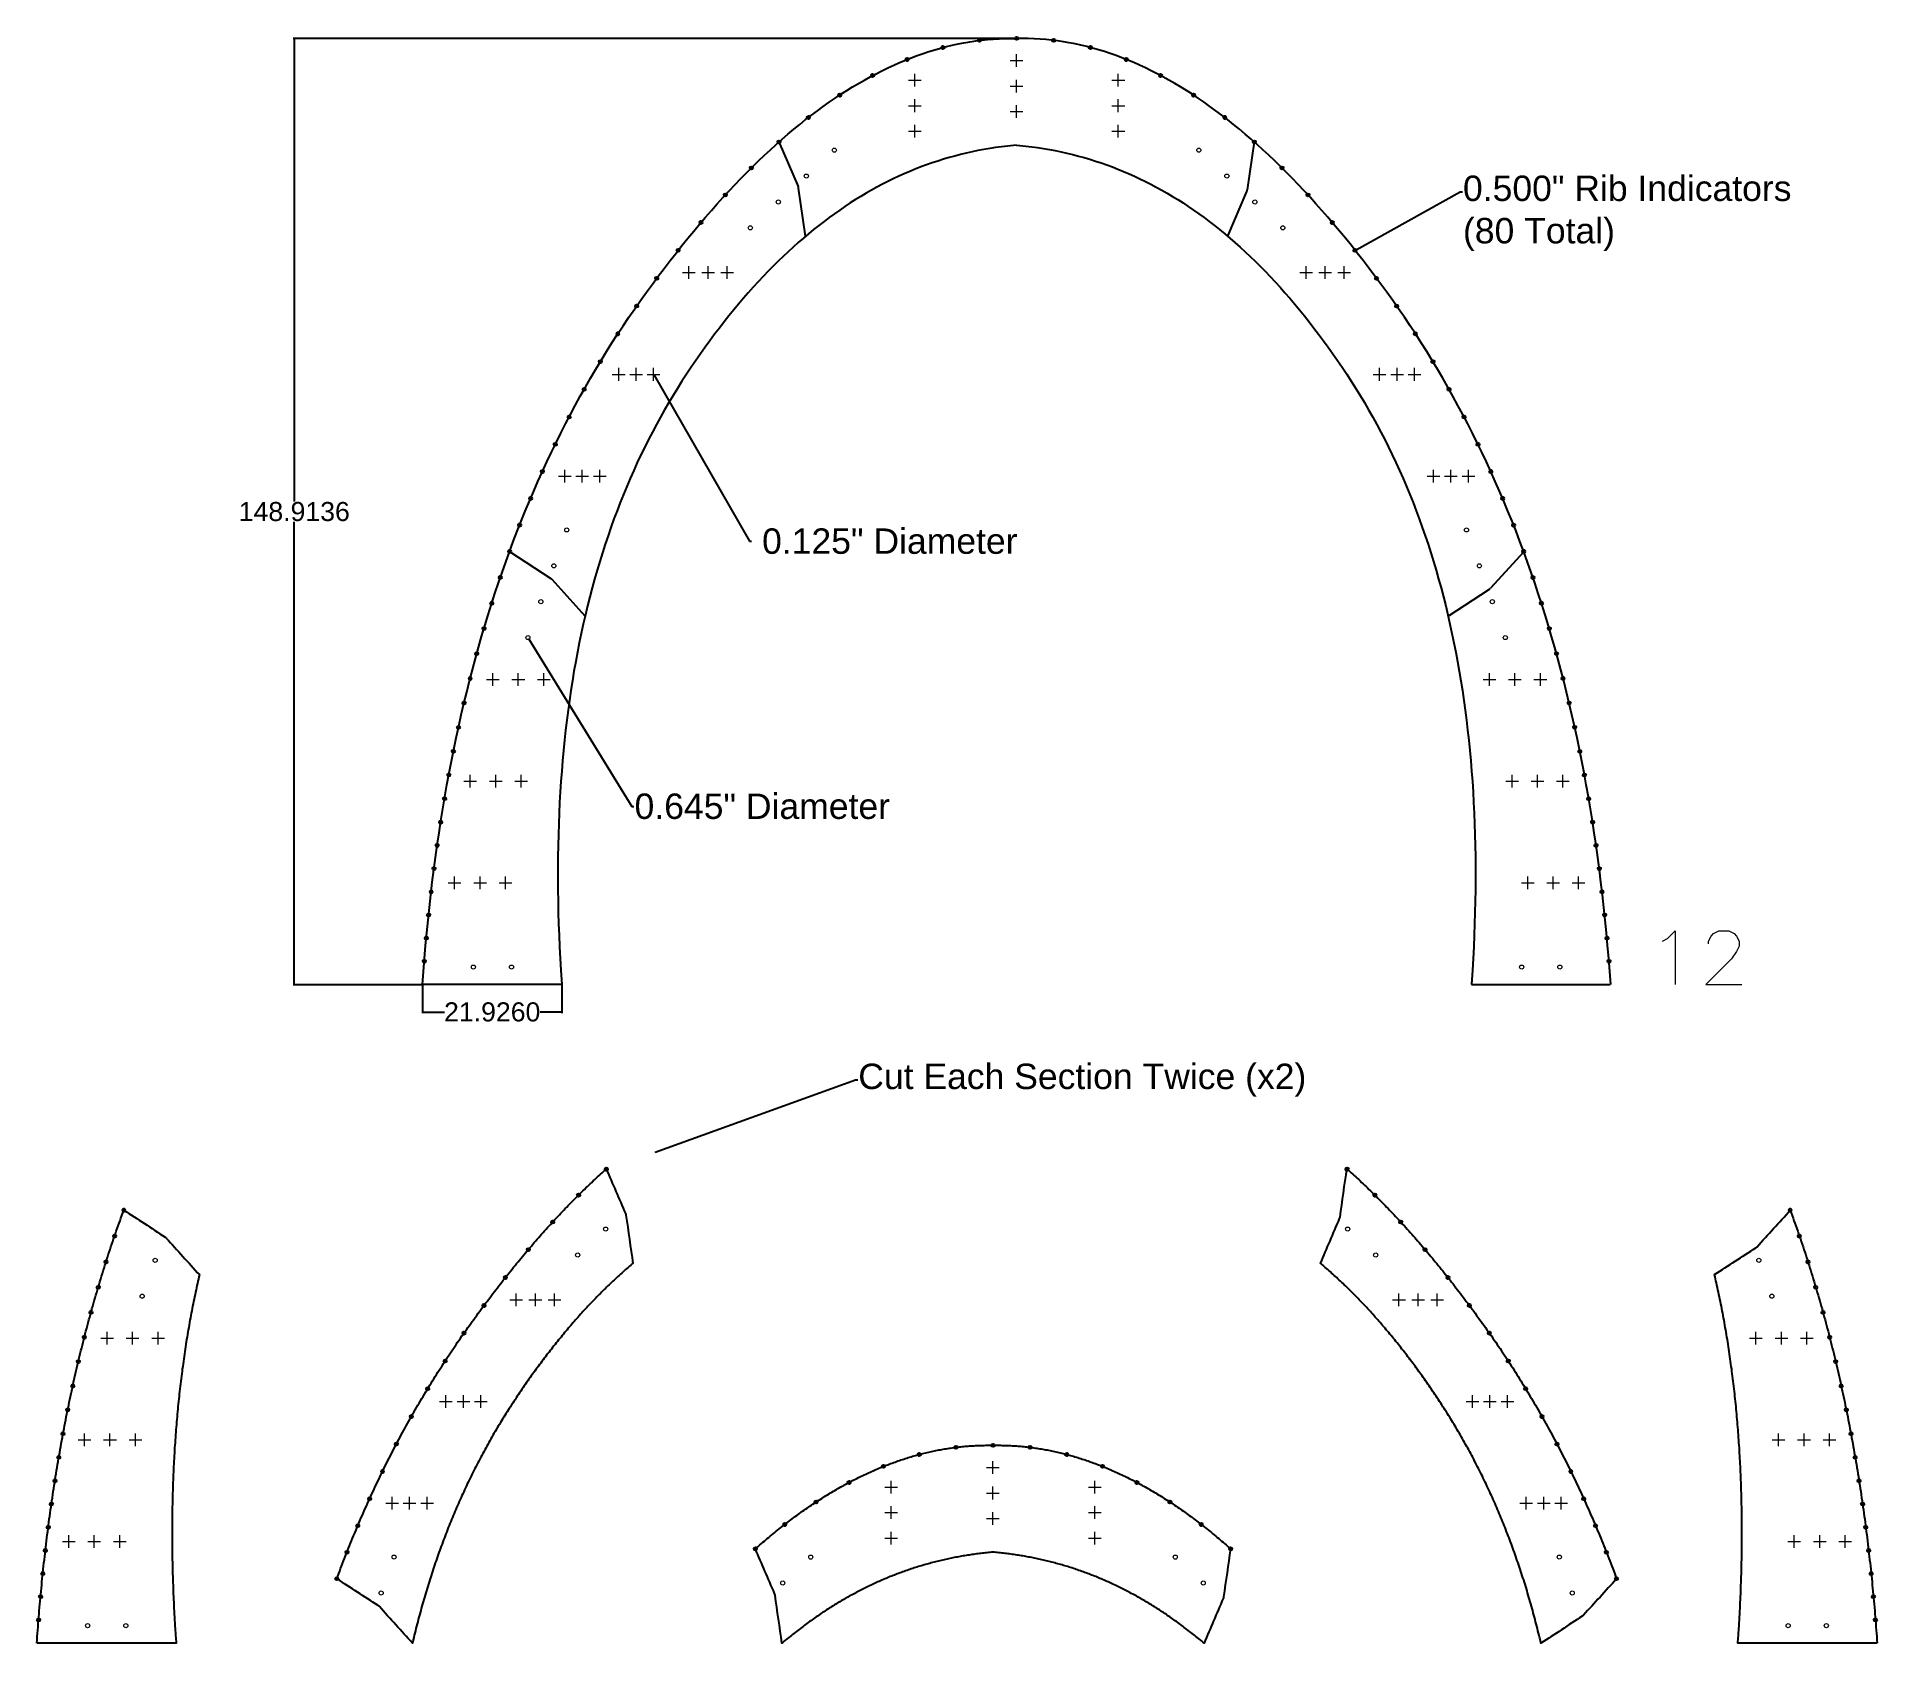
# Model space of a CAD drawing. Header units: inches. Extents: x 2 to 292, y 1 to 254.
import ezdxf
from ezdxf import colors
from ezdxf.entities.mleader import LeaderData, LeaderLine
from ezdxf.math import Vec2, Vec3

# ---------------------------------------------------------------- set-up
doc = ezdxf.new("R2010")
doc.units = ezdxf.units.IN
doc.header["$MEASUREMENT"] = 0
doc.header["$PDMODE"] = 2
doc.header["$PDSIZE"] = 1
doc.layers.add('Annotation', color=7, linetype='Continuous', lineweight=9)
doc.layers.add('Drilling', color=3, linetype='Continuous', lineweight=13)
doc.layers.add('Rib Indication', color=1, linetype='Continuous')
doc.styles.get("Standard").update_dxf_attribs({"font": 'Arial.ttf'})
doc.dimstyles.get("Standard").update_dxf_attribs({"dimtxt": 0.18, "dimasz": 0.18, "dimexe": 0.18, "dimexo": 0.0625, "dimgap": 0.09, "dimtad": 0, "dimtih": 1, "dimtoh": 1, "dimdec": 4, "dimzin": 0, "dimdsep": 46, "dimtxsty": 'Standard', "dimcen": 0.09, "dimadec": 0, "dimazin": 0, "dimtfac": 1, "dimtdec": 4, "dimtofl": 0, "dimtmove": 0, "dimatfit": 3, "dimfxl": 1, "dimtolj": 1, "dimtzin": 0, "dimarcsym": 0})

msp = doc.modelspace()

# ---------------------------------------------------------------- blocks, each defined once
blk = doc.blocks.new('*U61')
at = {"layer": 'Drilling'}
blk.add_point((0, 0), dxfattribs=at)
blk = doc.blocks.new('*U62')
at = {"layer": 'Drilling', "color": 0, "linetype": 'ByBlock', "lineweight": -2, "transparency": 16777216}
for p in [(0, 0), (4, 0), (8, 0)]:
    blk.add_blockref('*U61', p, dxfattribs=at)
blk = doc.blocks.new('*U63')
at = {"layer": 'Drilling'}
blk.add_point((0, 0), dxfattribs=at)
blk = doc.blocks.new('*U64')
at = {"layer": 'Drilling', "color": 0, "linetype": 'ByBlock', "lineweight": -2, "transparency": 16777216}
for p in [(0, 0), (4, 0), (8, 0)]:
    blk.add_blockref('*U63', p, dxfattribs=at)
blk = doc.blocks.new('*U65')
at = {"layer": 'Drilling'}
blk.add_point((0, 0), dxfattribs=at)
blk = doc.blocks.new('*U66')
at = {"layer": 'Drilling', "color": 0, "linetype": 'ByBlock', "lineweight": -2, "transparency": 16777216}
for p in [(0, 0), (4, 0), (8, 0)]:
    blk.add_blockref('*U65', p, dxfattribs=at)
blk = doc.blocks.new('*U67')
at = {"layer": 'Drilling'}
blk.add_point((0, 0), dxfattribs=at)
blk = doc.blocks.new('*U68')
at = {"layer": 'Drilling', "color": 0, "linetype": 'ByBlock', "lineweight": -2, "transparency": 16777216}
for p in [(0, 0), (2.75, 0), (5.5, 0)]:
    blk.add_blockref('*U67', p, dxfattribs=at)
blk = doc.blocks.new('*U69')
at = {"layer": 'Drilling'}
blk.add_point((0, 0), dxfattribs=at)
blk = doc.blocks.new('*U70')
at = {"layer": 'Drilling', "color": 0, "linetype": 'ByBlock', "lineweight": -2, "transparency": 16777216}
for p in [(0, 0), (2.75, 0), (5.5, 0)]:
    blk.add_blockref('*U69', p, dxfattribs=at)
blk = doc.blocks.new('*U71')
at = {"layer": 'Drilling'}
blk.add_point((0, 0), dxfattribs=at)
blk = doc.blocks.new('*U72')
at = {"layer": 'Drilling', "color": 0, "linetype": 'ByBlock', "lineweight": -2, "transparency": 16777216}
for p in [(0, 0), (3, 0), (6, 0)]:
    blk.add_blockref('*U71', p, dxfattribs=at)
blk = doc.blocks.new('*U73')
at = {"layer": 'Drilling'}
blk.add_point((0, 0), dxfattribs=at)
blk = doc.blocks.new('*U74')
at = {"layer": 'Drilling', "color": 0, "linetype": 'ByBlock', "lineweight": -2, "transparency": 16777216}
for p in [(0, 0), (4, 0), (8, 0)]:
    blk.add_blockref('*U73', p, dxfattribs=at)
blk = doc.blocks.new('*U75')
at = {"layer": 'Drilling'}
blk.add_point((0, 0), dxfattribs=at)
blk = doc.blocks.new('*U76')
at = {"layer": 'Drilling', "color": 0, "linetype": 'ByBlock', "lineweight": -2, "transparency": 16777216}
for p in [(0, 0), (4, 0), (8, 0)]:
    blk.add_blockref('*U75', p, dxfattribs=at)
blk = doc.blocks.new('*U77')
at = {"layer": 'Drilling'}
blk.add_point((0, 0), dxfattribs=at)
blk = doc.blocks.new('*U78')
at = {"layer": 'Drilling', "color": 0, "linetype": 'ByBlock', "lineweight": -2, "transparency": 16777216}
for p in [(0, 0), (4, 0), (8, 0)]:
    blk.add_blockref('*U77', p, dxfattribs=at)
blk = doc.blocks.new('*U79')
at = {"layer": 'Drilling'}
blk.add_point((0, 0), dxfattribs=at)
blk = doc.blocks.new('*U80')
at = {"layer": 'Drilling', "color": 0, "linetype": 'ByBlock', "lineweight": -2, "transparency": 16777216}
for p in [(0, 0), (4, 0), (8, 0)]:
    blk.add_blockref('*U79', p, dxfattribs=at)
blk = doc.blocks.new('*U81')
at = {"layer": 'Drilling'}
blk.add_point((0, 0), dxfattribs=at)
blk = doc.blocks.new('*U82')
at = {"layer": 'Drilling', "color": 0, "linetype": 'ByBlock', "lineweight": -2, "transparency": 16777216}
for p in [(0, 0), (4, 0), (8, 0)]:
    blk.add_blockref('*U81', p, dxfattribs=at)
blk = doc.blocks.new('*U83')
at = {"layer": 'Drilling'}
blk.add_point((0, 0), dxfattribs=at)
blk = doc.blocks.new('*U84')
at = {"layer": 'Drilling', "color": 0, "linetype": 'ByBlock', "lineweight": -2, "transparency": 16777216}
for p in [(0, 0), (2.75, 0), (5.5, 0)]:
    blk.add_blockref('*U83', p, dxfattribs=at)
blk = doc.blocks.new('*U85')
at = {"layer": 'Drilling'}
blk.add_point((0, 0), dxfattribs=at)
blk = doc.blocks.new('*U86')
at = {"layer": 'Drilling', "color": 0, "linetype": 'ByBlock', "lineweight": -2, "transparency": 16777216}
for p in [(0, 0), (2.75, 0), (5.5, 0)]:
    blk.add_blockref('*U85', p, dxfattribs=at)
blk = doc.blocks.new('*U87')
at = {"layer": 'Drilling'}
blk.add_point((0, 0), dxfattribs=at)
blk = doc.blocks.new('*U88')
at = {"layer": 'Drilling', "color": 0, "linetype": 'ByBlock', "lineweight": -2, "transparency": 16777216}
for p in [(0, 0), (3, 0), (6, 0)]:
    blk.add_blockref('*U87', p, dxfattribs=at)
blk = doc.blocks.new('*U89')
at = {"layer": 'Drilling'}
blk.add_point((0, 0), dxfattribs=at)
blk = doc.blocks.new('*U90')
at = {"layer": 'Drilling', "color": 0, "linetype": 'ByBlock', "lineweight": -2, "transparency": 16777216}
for p in [(0, 0), (4, 0), (8, 0)]:
    blk.add_blockref('*U89', p, dxfattribs=at)
blk = doc.blocks.new('*U91')
at = {"layer": 'Drilling'}
blk.add_point((0, 0), dxfattribs=at)
blk = doc.blocks.new('*U92')
at = {"layer": 'Drilling', "color": 0, "linetype": 'ByBlock', "lineweight": -2, "transparency": 16777216}
for p in [(0, 0), (4, 0), (8, 0)]:
    blk.add_blockref('*U91', p, dxfattribs=at)
blk = doc.blocks.new('*U93')
at = {"layer": 'Drilling'}
blk.add_point((0, 0), dxfattribs=at)
blk = doc.blocks.new('*U94')
at = {"layer": 'Drilling', "color": 0, "linetype": 'ByBlock', "lineweight": -2, "transparency": 16777216}
for p in [(0, 0), (4, 0), (8, 0)]:
    blk.add_blockref('*U93', p, dxfattribs=at)
blk = doc.blocks.new('*U95')
at = {"layer": 'Drilling'}
blk.add_point((0, 0), dxfattribs=at)
blk = doc.blocks.new('*U96')
at = {"layer": 'Drilling', "color": 0, "linetype": 'ByBlock', "lineweight": -2, "transparency": 16777216}
for p in [(0, 0), (4, 0), (8, 0)]:
    blk.add_blockref('*U95', p, dxfattribs=at)
blk = doc.blocks.new('*U97')
at = {"layer": 'Drilling'}
blk.add_point((0, 0), dxfattribs=at)
blk = doc.blocks.new('*U98')
at = {"layer": 'Drilling', "color": 0, "linetype": 'ByBlock', "lineweight": -2, "transparency": 16777216}
for p in [(0, 0), (2.75, 0), (5.5, 0)]:
    blk.add_blockref('*U97', p, dxfattribs=at)
blk = doc.blocks.new('*U99')
at = {"layer": 'Drilling'}
blk.add_point((0, 0), dxfattribs=at)
blk = doc.blocks.new('*U100')
at = {"layer": 'Drilling', "color": 0, "linetype": 'ByBlock', "lineweight": -2, "transparency": 16777216}
for p in [(0, 0), (2.75, 0), (5.5, 0)]:
    blk.add_blockref('*U99', p, dxfattribs=at)
blk = doc.blocks.new('*U101')
at = {"layer": 'Drilling'}
blk.add_point((0, 0), dxfattribs=at)
blk = doc.blocks.new('*U102')
at = {"layer": 'Drilling', "color": 0, "linetype": 'ByBlock', "lineweight": -2, "transparency": 16777216}
for p in [(0, 0), (3, 0), (6, 0)]:
    blk.add_blockref('*U101', p, dxfattribs=at)
blk = doc.blocks.new('*U103')
at = {"layer": 'Drilling'}
blk.add_point((0, 0), dxfattribs=at)
blk = doc.blocks.new('*U104')
at = {"layer": 'Drilling', "color": 0, "linetype": 'ByBlock', "lineweight": -2, "transparency": 16777216}
for p in [(0, 0), (4, 0), (8, 0)]:
    blk.add_blockref('*U103', p, dxfattribs=at)
blk = doc.blocks.new('*U105')
at = {"layer": 'Drilling'}
blk.add_point((0, 0), dxfattribs=at)
blk = doc.blocks.new('*U106')
at = {"layer": 'Drilling', "color": 0, "linetype": 'ByBlock', "lineweight": -2, "transparency": 16777216}
for p in [(0, 0), (4, 0), (8, 0)]:
    blk.add_blockref('*U105', p, dxfattribs=at)
blk = doc.blocks.new('*U107')
at = {"layer": 'Drilling'}
blk.add_point((0, 0), dxfattribs=at)
blk = doc.blocks.new('*U108')
at = {"layer": 'Drilling', "color": 0, "linetype": 'ByBlock', "lineweight": -2, "transparency": 16777216}
for p in [(0, 0), (4, 0), (8, 0)]:
    blk.add_blockref('*U107', p, dxfattribs=at)
blk = doc.blocks.new('*U109')
at = {"layer": 'Drilling'}
blk.add_point((0, 0), dxfattribs=at)
blk = doc.blocks.new('*U110')
at = {"layer": 'Drilling', "color": 0, "linetype": 'ByBlock', "lineweight": -2, "transparency": 16777216}
for p in [(0, 0), (2.75, 0), (5.5, 0)]:
    blk.add_blockref('*U109', p, dxfattribs=at)
blk = doc.blocks.new('*U111')
at = {"layer": 'Drilling'}
blk.add_point((0, 0), dxfattribs=at)
blk = doc.blocks.new('*U112')
at = {"layer": 'Drilling', "color": 0, "linetype": 'ByBlock', "lineweight": -2, "transparency": 16777216}
for p in [(0, 0), (2.75, 0), (5.5, 0)]:
    blk.add_blockref('*U111', p, dxfattribs=at)
blk = doc.blocks.new('*U113')
at = {"layer": 'Drilling'}
blk.add_point((0, 0), dxfattribs=at)
blk = doc.blocks.new('*U114')
at = {"layer": 'Drilling', "color": 0, "linetype": 'ByBlock', "lineweight": -2, "transparency": 16777216}
for p in [(0, 0), (3, 0), (6, 0)]:
    blk.add_blockref('*U113', p, dxfattribs=at)
blk = doc.blocks.new('*U115')
at = {"layer": 'Drilling'}
blk.add_point((0, 0), dxfattribs=at)
blk = doc.blocks.new('*U116')
at = {"layer": 'Drilling', "color": 0, "linetype": 'ByBlock', "lineweight": -2, "transparency": 16777216}
for p in [(0, 0), (4, 0), (8, 0)]:
    blk.add_blockref('*U115', p, dxfattribs=at)
blk = doc.blocks.new('*U117')
at = {"layer": 'Drilling'}
blk.add_point((0, 0), dxfattribs=at)
blk = doc.blocks.new('*U118')
at = {"layer": 'Drilling', "color": 0, "linetype": 'ByBlock', "lineweight": -2, "transparency": 16777216}
for p in [(0, 0), (4, 0), (8, 0)]:
    blk.add_blockref('*U117', p, dxfattribs=at)
blk = doc.blocks.new('*U119')
at = {"layer": 'Drilling'}
blk.add_point((0, 0), dxfattribs=at)
blk = doc.blocks.new('*U120')
at = {"layer": 'Drilling', "color": 0, "linetype": 'ByBlock', "lineweight": -2, "transparency": 16777216}
for p in [(0, 0), (4, 0), (8, 0)]:
    blk.add_blockref('*U119', p, dxfattribs=at)
blk = doc.blocks.new('*D123')
at = {"layer": 'Annotation', "color": 0, "lineweight": -2, "transparency": 16777216}
for p, q in [((62.83, 104.56), (62.83, 100.12)), ((84.76, 104.56), (84.76, 100.12)), ((63.01, 100.3), (66.27, 100.3)), ((84.58, 100.3), (81.31, 100.3))]:
    blk.add_line(p, q, dxfattribs=at)
at = {"layer": 'Annotation', "color": 0, "transparency": 16777216}
for points in [[(63.01, 100.33), (63.01, 100.27), (62.83, 100.3)], [(84.58, 100.33), (84.58, 100.27), (84.76, 100.3)]]:
    blk.add_solid(points, dxfattribs=at)
at = {"layer": 'Defpoints', "color": 0, "transparency": 16777216}
for p in [(62.83, 104.62), (84.76, 104.62), (84.76, 100.3)]:
    blk.add_point(p, dxfattribs=at)
at = {"layer": 'Annotation', "color": 0, "transparency": 16777216, "insert": (73.79, 100.3), "char_height": 3, "attachment_point": 5}
blk.add_mtext('\\A1;21.9260', dxfattribs=at)
blk = doc.blocks.new('*D124')
at = {"layer": 'Annotation', "color": 0, "lineweight": -2, "transparency": 16777216}
for p, q in [((156.23, 253.47), (42.47, 253.47)), ((42.65, 253.29), (42.65, 180.63)), ((42.65, 104.74), (42.65, 177.41)), ((62.77, 104.56), (42.47, 104.56))]:
    blk.add_line(p, q, dxfattribs=at)
at = {"layer": 'Annotation', "color": 0, "transparency": 16777216}
for points in [[(42.62, 253.29), (42.68, 253.29), (42.65, 253.47)], [(42.62, 104.74), (42.68, 104.74), (42.65, 104.56)]]:
    blk.add_solid(points, dxfattribs=at)
at = {"layer": 'Defpoints', "color": 0, "transparency": 16777216}
for p in [(42.65, 253.47), (156.29, 253.47), (62.83, 104.56)]:
    blk.add_point(p, dxfattribs=at)
at = {"layer": 'Annotation', "color": 0, "transparency": 16777216, "insert": (42.65, 179.02), "char_height": 3, "attachment_point": 5}
blk.add_mtext('\\A1;148.9136', dxfattribs=at)

# ---------------------------------------------------------------- dimensions: what is measured, and where the dimension line sits
at = {"layer": 'Annotation'}
dim = msp.add_linear_dim(base=(42.65232, 253.47309), p1=(62.8291, 104.55947), p2=(156.28878, 253.47309), angle=90, dimstyle='Standard', override={"dimtxt": 3}, dxfattribs=at)
dim.commit()
dim.dimension.update_dxf_attribs({"geometry": '*D124', "text_midpoint": (42.65232, 179.01628)})
dim = msp.add_linear_dim(base=(84.75508, 100.30257), p1=(62.8291, 104.62197), p2=(84.75508, 104.62197), dimstyle='Standard', override={"dimtxt": 3}, dxfattribs=at)
dim.commit()
dim.dimension.update_dxf_attribs({"geometry": '*D123', "text_midpoint": (73.79209, 100.30257)})

# ---------------------------------------------------------------- linework, layer by layer
for p, q in [((118.90374, 237.17931), (121.92781, 230.17333)), ((193.64456, 237.20522), (192.55773, 229.63493)), ((123.08637, 222.34886), (121.99954, 229.91914)), ((189.4912, 222.34886), (192.48791, 229.3852)), ((76.52051, 172.75051), (83.01087, 168.5115)), ((236.06952, 172.71712), (230.85217, 167.00016)), ((88.40757, 162.598), (83.20544, 168.34532)), ((224.16999, 162.598), (230.66035, 166.83701)), ((84.75508, 104.62197), (62.8291, 104.62197)), ((227.82248, 104.62197), (249.67442, 104.62197))]:
    msp.add_line(p, q)
for points in [[(62.8291, 104.62197), (62.97718, 106.67418), (63.13756, 108.71463), (63.31026, 110.7433), (63.49528, 112.76022), (63.6926, 114.76536), (63.90224, 116.75874), (64.12419, 118.74035), (64.35845, 120.7102), (64.60503, 122.66827), (64.86392, 124.61459), (65.13512, 126.54913), (65.41863, 128.47191), (65.71445, 130.38292), (66.02259, 132.28216), (66.34304, 134.16964), (66.67581, 136.04535), (67.02088, 137.90929), (67.37827, 139.76147), (67.74797, 141.60188), (68.12999, 143.43052), (68.52431, 145.24739), (68.93095, 147.0525), (69.3499, 148.84585), (69.78117, 150.62742), (70.22474, 152.39723), (70.68063, 154.15527), (71.14883, 155.90155), (71.62935, 157.63605), (72.12218, 159.35879), (72.62732, 161.06977), (73.14477, 162.76898), (73.67453, 164.45642), (74.21661, 166.13209), (74.771, 167.796), (75.3377, 169.44814), (75.91672, 171.08851), (76.50804, 172.71712), (77.11168, 174.33396), (77.72764, 175.93903), (78.3559, 177.53233), (78.99648, 179.11387), (79.64937, 180.68365), (80.31457, 182.24165), (80.99209, 183.78789), (81.68192, 185.32236), (82.38406, 186.84507), (83.09851, 188.356), (83.82528, 189.85518), (84.56435, 191.34258), (85.31574, 192.81822), (86.07945, 194.28209), (86.85546, 195.73419), (87.64379, 197.17453), (88.44443, 198.6031), (89.25739, 200.0199), (90.08265, 201.42494), (90.92023, 202.81821), (91.77013, 204.19971), (92.63233, 205.56945), (93.50685, 206.92742), (94.39368, 208.27362), (95.29282, 209.60805), (96.20427, 210.93072), (97.12804, 212.24162), (98.05788, 213.53632), (98.98754, 214.81037), (99.91703, 216.06376), (100.84634, 217.29651), (101.77548, 218.50861), (102.70444, 219.70006), (103.63323, 220.87085), (104.56184, 222.021), (105.49028, 223.15051), (106.41855, 224.25936), (107.34664, 225.34756), (108.27455, 226.41511), (109.20229, 227.46201), (110.12986, 228.48827), (111.05725, 229.49387), (111.98447, 230.47883), (112.91151, 231.44313), (113.83838, 232.38679), (114.76507, 233.3098), (115.69159, 234.21216), (116.61793, 235.09387), (117.5441, 235.95492), (118.47009, 236.79534), (119.39591, 237.6151), (120.32156, 238.41421), (121.24703, 239.19267), (122.17232, 239.95048), (123.09744, 240.68765), (124.02239, 241.40416), (124.94716, 242.10003), (125.87176, 242.77524), (126.79618, 243.42981), (127.72043, 244.06372), (128.6445, 244.67699), (129.5684, 245.26961), (130.49212, 245.84158), (131.41567, 246.3929), (132.33904, 246.92357), (133.26224, 247.43359), (134.18526, 247.92296), (135.10811, 248.39169), (136.03079, 248.83976), (136.95329, 249.26718), (137.87562, 249.67396), (138.79777, 250.06008), (139.71974, 250.42556), (140.64154, 250.77039), (141.56317, 251.09456), (142.48462, 251.39809), (143.4059, 251.68097), (144.327, 251.9432), (145.24793, 252.18478), (146.16869, 252.40571), (147.08927, 252.60599), (148.00967, 252.78562), (148.9299, 252.94461), (149.84995, 253.08294), (150.76983, 253.20062), (151.68954, 253.29766), (152.60907, 253.37405), (153.52843, 253.42978), (154.44761, 253.46487), (155.36662, 253.47931), (156.28878, 253.47309)], [(249.74846, 104.62197), (249.60039, 106.67418), (249.44, 108.71463), (249.2673, 110.7433), (249.08229, 112.76022), (248.88496, 114.76536), (248.67532, 116.75874), (248.45337, 118.74035), (248.21911, 120.7102), (247.97254, 122.66827), (247.71365, 124.61459), (247.44245, 126.54913), (247.15893, 128.47191), (246.86311, 130.38292), (246.55497, 132.28216), (246.23452, 134.16964), (245.90176, 136.04535), (245.55668, 137.90929), (245.19929, 139.76147), (244.82959, 141.60188), (244.44758, 143.43052), (244.05325, 145.24739), (243.64661, 147.0525), (243.22766, 148.84585), (242.7964, 150.62742), (242.35282, 152.39723), (241.89693, 154.15527), (241.42873, 155.90155), (240.94821, 157.63605), (240.45539, 159.35879), (239.95025, 161.06977), (239.4328, 162.76898), (238.90303, 164.45642), (238.36095, 166.13209), (237.80656, 167.796), (237.23986, 169.44814), (236.66085, 171.08851), (236.06952, 172.71712), (235.46588, 174.33396), (234.84993, 175.93903), (234.22166, 177.53233), (233.58108, 179.11387), (232.92819, 180.68365), (232.26299, 182.24165), (231.58548, 183.78789), (230.89565, 185.32236), (230.19351, 186.84507), (229.47905, 188.356), (228.75229, 189.85518), (228.01321, 191.34258), (227.26182, 192.81822), (226.49811, 194.28209), (225.7221, 195.73419), (224.93377, 197.17453), (224.13313, 198.6031), (223.32017, 200.0199), (222.49491, 201.42494), (221.65733, 202.81821), (220.80744, 204.19971), (219.94523, 205.56945), (219.07072, 206.92742), (218.18389, 208.27362), (217.28475, 209.60805), (216.37329, 210.93072), (215.44952, 212.24162), (214.51969, 213.53632), (213.59003, 214.81037), (212.66054, 216.06376), (211.73122, 217.29651), (210.80209, 218.50861), (209.87312, 219.70006), (208.94433, 220.87085), (208.01572, 222.021), (207.08728, 223.15051), (206.15902, 224.25936), (205.23093, 225.34756), (204.30301, 226.41511), (203.37527, 227.46201), (202.4477, 228.48827), (201.52031, 229.49387), (200.5931, 230.47883), (199.66605, 231.44313), (198.73919, 232.38679), (197.81249, 233.3098), (196.88598, 234.21216), (195.95963, 235.09387), (195.03346, 235.95492), (194.10747, 236.79534), (193.18165, 237.6151), (192.25601, 238.41421), (191.33054, 239.19267), (190.40524, 239.95048), (189.48012, 240.68765), (188.55517, 241.40416), (187.6304, 242.10003), (186.70581, 242.77524), (185.78138, 243.42981), (184.85714, 244.06372), (183.93306, 244.67699), (183.00917, 245.26961), (182.08544, 245.84158), (181.1619, 246.3929), (180.23852, 246.92357), (179.31532, 247.43359), (178.3923, 247.92296), (177.46945, 248.39169), (176.54677, 248.83976), (175.62427, 249.26718), (174.70195, 249.67396), (173.7798, 250.06008), (172.85782, 250.42556), (171.93602, 250.77039), (171.01439, 251.09456), (170.09294, 251.39809), (169.17166, 251.68097), (168.25056, 251.9432), (167.32963, 252.18478), (166.40888, 252.40571), (165.4883, 252.60599), (164.56789, 252.78562), (163.64766, 252.94461), (162.72761, 253.08294), (161.80773, 253.20062), (160.88802, 253.29766), (159.96849, 253.37405), (159.04914, 253.42978), (158.12995, 253.46487), (157.21095, 253.47931), (156.28878, 253.47309)], [(156.28878, 236.66812), (155.80326, 236.62632), (154.85706, 236.52916), (153.9159, 236.41675), (152.9797, 236.28912), (152.04838, 236.14627), (151.12186, 235.98822), (150.20004, 235.81496), (149.28285, 235.62649), (148.3702, 235.42281), (147.46199, 235.20392), (146.55815, 234.96978), (145.65858, 234.72039), (144.76321, 234.45572), (143.87195, 234.17575), (142.98472, 233.88043), (142.10143, 233.56975), (141.22202, 233.24364), (140.3464, 232.90208), (139.47451, 232.54502), (138.60627, 232.1724), (137.74163, 231.78418), (136.88051, 231.3803), (136.02288, 230.9607), (135.16866, 230.52533), (134.31781, 230.07411), (133.47029, 229.607), (132.62606, 229.12392), (131.78507, 228.62482), (130.9473, 228.10963), (130.11272, 227.57829), (129.2813, 227.03072), (128.45302, 226.46688), (127.62788, 225.88669), (126.80584, 225.29009), (125.98692, 224.67703), (125.17109, 224.04743), (124.35837, 223.40125), (123.54874, 222.73843), (122.74223, 222.0589), (121.93882, 221.36263), (121.13854, 220.64955), (120.34139, 219.91962), (119.54739, 219.17279), (118.75656, 218.40901), (117.96891, 217.62824), (117.18447, 216.83044), (116.40325, 216.01557), (115.62529, 215.1836), (114.8506, 214.33449), (114.07921, 213.4682), (113.31114, 212.58471), (112.54643, 211.68399), (111.7851, 210.76601), (111.02718, 209.83074), (110.2727, 208.87817), (109.52168, 207.90827), (108.77417, 206.92103), (108.03017, 205.91642), (107.28974, 204.89443), (106.55288, 203.85505), (105.81964, 202.79826), (105.09004, 201.72406), (104.36411, 200.63242), (103.64467, 199.52763), (102.93898, 198.41704), (102.24878, 197.29947), (101.57135, 196.17066), (100.9067, 195.03057), (100.25482, 193.87915), (99.61569, 192.71639), (98.98933, 191.54223), (98.37572, 190.35664), (97.77486, 189.1596), (97.18676, 187.95106), (96.61142, 186.731), (96.04884, 185.49937), (95.49902, 184.25615), (94.96197, 183.00131), (94.43771, 181.73482), (93.92623, 180.45663), (93.42754, 179.16674), (92.94167, 177.86511), (92.46861, 176.55171), (92.00837, 175.22651), (91.56099, 173.8895), (91.12645, 172.54065), (90.70479, 171.17994), (90.29601, 169.80734), (89.90013, 168.42283), (89.51717, 167.0264), (89.14714, 165.61803), (88.79006, 164.1977), (88.44595, 162.76539), (88.11482, 161.32109), (87.7967, 159.86479), (87.49159, 158.39647), (87.19952, 156.91612), (86.92051, 155.42373), (86.65457, 153.91929), (86.40172, 152.40279), (86.16198, 150.87423), (85.93537, 149.33358), (85.72191, 147.78086), (85.52161, 146.21605), (85.3345, 144.63915), (85.16058, 143.05015), (84.99988, 141.44905), (84.85241, 139.83585), (84.7182, 138.21054), (84.59725, 136.57313), (84.48959, 134.92361), (84.39523, 133.26198), (84.31419, 131.58825), (84.24647, 129.90241), (84.19211, 128.20446), (84.15111, 126.49442), (84.12348, 124.77227), (84.10924, 123.03802), (84.10841, 121.29167), (84.121, 119.53323), (84.14702, 117.76271), (84.18649, 115.98009), (84.23941, 114.1854), (84.30581, 112.37863), (84.38568, 110.55979), (84.47905, 108.72888), (84.58607, 106.88332), (84.75508, 104.62197)], [(156.28878, 236.66812), (156.77431, 236.62632), (157.72051, 236.52916), (158.66166, 236.41675), (159.59786, 236.28912), (160.52918, 236.14627), (161.4557, 235.98822), (162.37752, 235.81496), (163.29471, 235.62649), (164.20737, 235.42281), (165.11557, 235.20392), (166.01941, 234.96978), (166.91898, 234.72039), (167.81435, 234.45572), (168.70561, 234.17575), (169.59285, 233.88043), (170.47613, 233.56975), (171.35555, 233.24364), (172.23117, 232.90208), (173.10306, 232.54502), (173.97129, 232.1724), (174.83594, 231.78418), (175.69705, 231.3803), (176.55469, 230.9607), (177.4089, 230.52533), (178.25975, 230.07411), (179.10727, 229.607), (179.95151, 229.12392), (180.79249, 228.62482), (181.63026, 228.10963), (182.46485, 227.57829), (183.29627, 227.03072), (184.12454, 226.46688), (184.94969, 225.88669), (185.77172, 225.29009), (186.59065, 224.67703), (187.40647, 224.04743), (188.2192, 223.40125), (189.02882, 222.73843), (189.83534, 222.0589), (190.63874, 221.36263), (191.43903, 220.64955), (192.23617, 219.91962), (193.03017, 219.17279), (193.82101, 218.40901), (194.60865, 217.62824), (195.3931, 216.83044), (196.17431, 216.01557), (196.95228, 215.1836), (197.72697, 214.33449), (198.49836, 213.4682), (199.26642, 212.58471), (200.03113, 211.68399), (200.79246, 210.76601), (201.55038, 209.83074), (202.30486, 208.87817), (203.05588, 207.90827), (203.8034, 206.92103), (204.54739, 205.91642), (205.28783, 204.89443), (206.02468, 203.85505), (206.75792, 202.79826), (207.48752, 201.72406), (208.21345, 200.63242), (208.93289, 199.52763), (209.63858, 198.41704), (210.32879, 197.29947), (211.00621, 196.17066), (211.67086, 195.03057), (212.32275, 193.87915), (212.96187, 192.71639), (213.58824, 191.54223), (214.20185, 190.35664), (214.8027, 189.1596), (215.3908, 187.95106), (215.96615, 186.731), (216.52873, 185.49937), (217.07854, 184.25615), (217.61559, 183.00131), (218.13986, 181.73482), (218.65134, 180.45663), (219.15002, 179.16674), (219.6359, 177.86511), (220.10896, 176.55171), (220.56919, 175.22651), (221.01658, 173.8895), (221.45111, 172.54065), (221.87277, 171.17994), (222.28155, 169.80734), (222.67743, 168.42283), (223.06039, 167.0264), (223.43042, 165.61803), (223.7875, 164.1977), (224.13161, 162.76539), (224.46274, 161.32109), (224.78087, 159.86479), (225.08597, 158.39647), (225.37804, 156.91612), (225.65706, 155.42373), (225.923, 153.91929), (226.17584, 152.40279), (226.41558, 150.87423), (226.64219, 149.33358), (226.85565, 147.78086), (227.05595, 146.21605), (227.24307, 144.63915), (227.41698, 143.05015), (227.57768, 141.44905), (227.72515, 139.83585), (227.85936, 138.21054), (227.98031, 136.57313), (228.08797, 134.92361), (228.18233, 133.26198), (228.26338, 131.58825), (228.33109, 129.90241), (228.38545, 128.20446), (228.42646, 126.49442), (228.45408, 124.77227), (228.46832, 123.03802), (228.46915, 121.29167), (228.45656, 119.53323), (228.43054, 117.76271), (228.39107, 115.98009), (228.33815, 114.1854), (228.27176, 112.37863), (228.19188, 110.55979), (228.09851, 108.72888), (227.99149, 106.88332), (227.82248, 104.62197)]]:
    msp.add_lwpolyline(points)
for points in [[(121.99954, 229.91914), (121.98702, 230.00629), (121.9627, 230.0925), (121.92781, 230.17333)], [(192.48791, 229.3852), (192.52178, 229.46472), (192.54545, 229.54937), (192.55773, 229.63493)], [(83.01087, 168.5115), (83.08228, 168.46486), (83.1482, 168.40856), (83.20544, 168.34532)], [(230.66035, 166.83701), (230.73063, 166.88291), (230.79558, 166.93816), (230.85217, 167.00016)]]:
    msp.add_open_spline(points, degree=3)
for points, knots in [([(55.84159, 6.91782), (55.913, 6.87118), (55.97892, 6.81488), (56.03616, 6.75164), (57.7702, 4.83587), (59.50425, 2.92009), (61.23829, 1.00432), (61.25109, 1.06012), (61.26388, 1.11591), (61.27667, 1.17171), (61.39138, 1.64915), (61.50608, 2.12658), (61.62078, 2.60402), (61.73981, 3.07746), (61.85884, 3.55091), (61.97786, 4.02435), (62.10121, 4.49381), (62.22455, 4.96327), (62.34789, 5.43272), (62.47555, 5.8982), (62.6032, 6.36368), (62.73085, 6.82915), (62.86281, 7.29065), (62.99477, 7.75216), (63.12673, 8.21366), (63.26299, 8.67119), (63.39925, 9.12872), (63.53551, 9.58626), (63.67606, 10.03983), (63.81662, 10.4934), (63.95717, 10.94697), (64.10202, 11.39659), (64.24686, 11.84621), (64.39171, 12.29582), (64.54084, 12.74149), (64.68997, 13.18716), (64.83909, 13.63283), (64.99251, 14.07457), (65.14592, 14.5163), (65.29933, 14.95803), (65.45701, 15.39583), (65.6147, 15.83363), (65.77239, 16.27143), (65.93435, 16.70531), (66.0963, 17.13918), (66.25826, 17.57306), (66.42449, 18.00303), (66.59072, 18.43299), (66.75695, 18.86296), (66.92744, 19.28902), (67.09793, 19.71508), (67.26843, 20.14114), (67.44318, 20.5633), (67.61794, 20.98547), (67.79269, 21.40763), (67.97171, 21.82591), (68.15072, 22.24419), (68.32974, 22.66248), (68.51301, 23.07688), (68.69628, 23.49129), (68.87956, 23.90569), (69.06708, 24.31624), (69.25461, 24.72678), (69.44214, 25.13732), (69.63392, 25.54401), (69.8257, 25.9507), (70.01748, 26.35738), (70.21351, 26.76023), (70.40955, 27.16308), (70.60558, 27.56592), (70.80587, 27.96494), (71.00615, 28.36395), (71.20644, 28.76297), (71.41097, 29.15816), (71.61551, 29.55335), (71.82005, 29.94855), (72.02884, 30.33994), (72.23762, 30.73132), (72.44641, 31.12271), (72.65945, 31.5103), (72.8725, 31.89789), (73.08554, 32.28548), (73.30283, 32.66928), (73.52013, 33.05308), (73.73742, 33.43689), (73.95897, 33.81692), (74.18052, 34.19695), (74.40207, 34.57698), (74.62788, 34.95325), (74.85369, 35.32952), (75.0795, 35.7058), (75.30956, 36.07832), (75.53963, 36.45084), (75.7697, 36.82336), (76.00493, 37.19356), (76.24016, 37.56376), (76.47539, 37.93395), (76.7152, 38.30222), (76.95502, 38.67048), (77.19483, 39.03874), (77.43681, 39.40262), (77.67879, 39.7665), (77.92076, 40.13038), (78.16396, 40.48845), (78.40716, 40.84652), (78.65036, 41.20459), (78.89477, 41.55685), (79.13919, 41.90911), (79.3836, 42.26137), (79.62922, 42.60783), (79.87484, 42.95429), (80.12046, 43.30075), (80.36727, 43.64142), (80.61408, 43.98208), (80.86089, 44.32274), (81.10889, 44.65761), (81.35689, 44.99248), (81.60489, 45.32735), (81.85406, 45.65643), (82.10323, 45.98551), (82.3524, 46.31459), (82.60274, 46.63789), (82.85308, 46.96119), (83.10342, 47.28449), (83.35491, 47.60201), (83.60641, 47.91954), (83.8579, 48.23706), (84.11054, 48.54882), (84.36318, 48.86057), (84.61582, 49.17233), (84.8696, 49.47832), (85.12337, 49.78431), (85.37715, 50.09031), (85.63205, 50.39055), (85.88696, 50.69079), (86.14186, 50.99103), (86.39788, 51.28553), (86.6539, 51.58002), (86.90993, 51.87452), (87.16706, 52.16328), (87.42419, 52.45205), (87.68132, 52.74081), (87.93955, 53.02385), (88.19778, 53.30688), (88.45601, 53.58992), (88.71533, 53.86725), (88.97465, 54.14457), (89.23397, 54.4219), (89.49438, 54.69352), (89.75478, 54.96514), (90.01519, 55.23676), (90.27667, 55.50269), (90.53815, 55.76863), (90.79963, 56.03456), (91.06218, 56.29482), (91.32473, 56.55507), (91.58728, 56.81533), (91.85089, 57.06992), (92.1145, 57.32451), (92.37811, 57.57911), (92.64278, 57.82805), (92.90744, 58.077), (93.17211, 58.32594), (93.43782, 58.56925), (93.70354, 58.81256), (93.96926, 59.05587), (94.23602, 59.29356), (94.50278, 59.53126), (94.76954, 59.76895), (95.03734, 60.00104), (95.30514, 60.23313), (95.57295, 60.46523), (95.68766, 60.56188), (95.80237, 60.65853), (95.91709, 60.75518), (95.55481, 63.27861), (95.19253, 65.80204), (94.83026, 68.32546), (94.81774, 68.41261), (94.79342, 68.49882), (94.75853, 68.57965), (93.75051, 70.91498), (92.74248, 73.25031), (91.73446, 75.58563), (91.58991, 75.45764), (91.44536, 75.32965), (91.30081, 75.20166), (90.99215, 74.92152), (90.68348, 74.64138), (90.37482, 74.36125), (90.0661, 74.07423), (89.75737, 73.78721), (89.44865, 73.50019), (89.13987, 73.20628), (88.83109, 72.91238), (88.52231, 72.61848), (88.21347, 72.31769), (87.90463, 72.01691), (87.59579, 71.71612), (87.28689, 71.40845), (86.97799, 71.10078), (86.6691, 70.79311), (86.36014, 70.47856), (86.05119, 70.16401), (85.74223, 69.84946), (85.43322, 69.52802), (85.1242, 69.20658), (84.81519, 68.88515), (84.50611, 68.55683), (84.19704, 68.22851), (83.88797, 67.90019), (83.57884, 67.56499), (83.26971, 67.22979), (82.96058, 66.89459), (82.65139, 66.5525), (82.3422, 66.21042), (82.03301, 65.86834), (81.72377, 65.51937), (81.41452, 65.1704), (81.10527, 64.82143), (80.79597, 64.46558), (80.48666, 64.10973), (80.17736, 63.75388), (79.86799, 63.39115), (79.55863, 63.02841), (79.24927, 62.66568), (78.93985, 62.29606), (78.63042, 61.92644), (78.321, 61.55683), (78.01152, 61.18033), (77.70204, 60.80383), (77.39256, 60.42733), (77.08302, 60.04394), (76.77349, 59.66056), (76.46395, 59.27718), (76.15435, 58.88691), (75.84476, 58.49664), (75.53516, 58.10638), (75.22551, 57.70923), (74.91585, 57.31208), (74.6062, 56.91493), (74.29648, 56.5109), (73.98677, 56.10686), (73.67706, 55.70283), (73.36729, 55.29191), (73.05752, 54.881), (72.74775, 54.47008), (72.43792, 54.05228), (72.12809, 53.63449), (71.81826, 53.21669), (71.50837, 52.792), (71.19848, 52.36732), (70.8886, 51.94264), (70.57865, 51.51108), (70.2687, 51.07951), (69.95876, 50.64795), (69.65084, 50.21098), (69.34291, 49.77401), (69.03499, 49.33704), (68.73117, 48.89615), (68.42736, 48.45527), (68.12354, 48.01438), (67.82382, 47.56956), (67.52411, 47.12475), (67.2244, 46.67994), (66.92879, 46.23121), (66.63318, 45.78247), (66.33757, 45.33374), (66.04606, 44.88108), (65.75455, 44.42842), (65.46305, 43.97577), (65.17565, 43.51919), (64.88825, 43.06261), (64.60085, 42.60603), (64.31755, 42.14553), (64.03425, 41.68503), (63.75095, 41.22453), (63.47176, 40.76011), (63.19257, 40.29568), (62.91337, 39.83126), (62.63829, 39.36291), (62.3632, 38.89457), (62.08811, 38.42622), (61.81712, 37.95396), (61.54614, 37.48169), (61.27515, 37.00942), (61.00827, 36.53323), (60.74139, 36.05704), (60.47451, 35.58085), (60.21174, 35.10074), (59.94896, 34.62063), (59.68618, 34.14051), (59.42751, 33.65648), (59.16884, 33.17244), (58.91017, 32.68841), (58.6556, 32.20045), (58.40103, 31.7125), (58.14646, 31.22454), (57.896, 30.73266), (57.64554, 30.24078), (57.39507, 29.7489), (57.14871, 29.2531), (56.90235, 28.7573), (56.656, 28.2615), (56.41374, 27.76177), (56.17148, 27.26205), (55.92923, 26.76233), (55.69108, 26.25868), (55.45293, 25.75503), (55.21478, 25.25139), (54.98073, 24.74382), (54.74668, 24.23625), (54.51264, 23.72868), (54.28269, 23.21719), (54.05275, 22.7057), (53.82281, 22.19421), (53.59697, 21.6788), (53.37113, 21.16339), (53.14529, 20.64797), (52.92356, 20.12864), (52.70182, 19.6093), (52.48009, 19.08997), (52.26246, 18.56671), (52.04483, 18.04345), (51.8272, 17.52019), (51.61367, 16.99302), (51.40015, 16.46584), (51.18662, 15.93866), (50.9772, 15.40755), (50.76778, 14.87645), (50.55836, 14.34535), (50.35304, 13.81033), (50.14772, 13.2753), (49.9424, 12.74028), (49.74535, 12.21246), (49.54829, 11.68465), (49.35123, 11.15683), (51.51468, 9.74383), (53.67813, 8.33082), (55.84159, 6.91782)], [0, 0, 0, 0, 0.255876806, 0.255876806, 0.255876806, 1.255876806, 1.255876806, 1.255876806, 2.255876806, 2.255876806, 2.255876806, 3.255876806, 3.255876806, 3.255876806, 4.255876806, 4.255876806, 4.255876806, 5.255876806, 5.255876806, 5.255876806, 6.255876806, 6.255876806, 6.255876806, 7.255876806, 7.255876806, 7.255876806, 8.255876806, 8.255876806, 8.255876806, 9.255876806, 9.255876806, 9.255876806, 10.255876806, 10.255876806, 10.255876806, 11.255876806, 11.255876806, 11.255876806, 12.255876806, 12.255876806, 12.255876806, 13.255876806, 13.255876806, 13.255876806, 14.255876806, 14.255876806, 14.255876806, 15.255876806, 15.255876806, 15.255876806, 16.255876806, 16.255876806, 16.255876806, 17.255876806, 17.255876806, 17.255876806, 18.255876806, 18.255876806, 18.255876806, 19.255876806, 19.255876806, 19.255876806, 20.255876806, 20.255876806, 20.255876806, 21.255876806, 21.255876806, 21.255876806, 22.255876806, 22.255876806, 22.255876806, 23.255876806, 23.255876806, 23.255876806, 24.255876806, 24.255876806, 24.255876806, 25.255876806, 25.255876806, 25.255876806, 26.255876806, 26.255876806, 26.255876806, 27.255876806, 27.255876806, 27.255876806, 28.255876806, 28.255876806, 28.255876806, 29.255876806, 29.255876806, 29.255876806, 30.255876806, 30.255876806, 30.255876806, 31.255876806, 31.255876806, 31.255876806, 32.255876806, 32.255876806, 32.255876806, 33.255876806, 33.255876806, 33.255876806, 34.255876806, 34.255876806, 34.255876806, 35.255876806, 35.255876806, 35.255876806, 36.255876806, 36.255876806, 36.255876806, 37.255876806, 37.255876806, 37.255876806, 38.255876806, 38.255876806, 38.255876806, 39.255876806, 39.255876806, 39.255876806, 40.255876806, 40.255876806, 40.255876806, 41.255876806, 41.255876806, 41.255876806, 42.255876806, 42.255876806, 42.255876806, 43.255876806, 43.255876806, 43.255876806, 44.255876806, 44.255876806, 44.255876806, 45.255876806, 45.255876806, 45.255876806, 46.255876806, 46.255876806, 46.255876806, 47.255876806, 47.255876806, 47.255876806, 48.255876806, 48.255876806, 48.255876806, 49.255876806, 49.255876806, 49.255876806, 50.255876806, 50.255876806, 50.255876806, 51.255876806, 51.255876806, 51.255876806, 52.255876806, 52.255876806, 52.255876806, 53.255876806, 53.255876806, 53.255876806, 54.255876806, 54.255876806, 54.255876806, 55.255876806, 55.255876806, 55.255876806, 56.255876806, 56.255876806, 56.255876806, 57.255876806, 57.255876806, 57.255876806, 58.255876806, 58.255876806, 58.255876806, 58.519993703, 58.519993703, 58.519993703, 59.519993703, 59.519993703, 59.519993703, 60.519993703, 60.519993703, 60.519993703, 61.519993703, 61.519993703, 61.519993703, 62.519993703, 62.519993703, 62.519993703, 63.519993703, 63.519993703, 63.519993703, 64.519993703, 64.519993703, 64.519993703, 65.519993703, 65.519993703, 65.519993703, 66.519993703, 66.519993703, 66.519993703, 67.519993703, 67.519993703, 67.519993703, 68.519993703, 68.519993703, 68.519993703, 69.519993703, 69.519993703, 69.519993703, 70.519993703, 70.519993703, 70.519993703, 71.519993703, 71.519993703, 71.519993703, 72.519993703, 72.519993703, 72.519993703, 73.519993703, 73.519993703, 73.519993703, 74.519993703, 74.519993703, 74.519993703, 75.519993703, 75.519993703, 75.519993703, 76.519993703, 76.519993703, 76.519993703, 77.519993703, 77.519993703, 77.519993703, 78.519993703, 78.519993703, 78.519993703, 79.519993703, 79.519993703, 79.519993703, 80.519993703, 80.519993703, 80.519993703, 81.519993703, 81.519993703, 81.519993703, 82.519993703, 82.519993703, 82.519993703, 83.519993703, 83.519993703, 83.519993703, 84.519993703, 84.519993703, 84.519993703, 85.519993703, 85.519993703, 85.519993703, 86.519993703, 86.519993703, 86.519993703, 87.519993703, 87.519993703, 87.519993703, 88.519993703, 88.519993703, 88.519993703, 89.519993703, 89.519993703, 89.519993703, 90.519993703, 90.519993703, 90.519993703, 91.519993703, 91.519993703, 91.519993703, 92.519993703, 92.519993703, 92.519993703, 93.519993703, 93.519993703, 93.519993703, 94.519993703, 94.519993703, 94.519993703, 95.519993703, 95.519993703, 95.519993703, 96.519993703, 96.519993703, 96.519993703, 97.519993703, 97.519993703, 97.519993703, 98.519993703, 98.519993703, 98.519993703, 99.519993703, 99.519993703, 99.519993703, 100.519993703, 100.519993703, 100.519993703, 101.519993703, 101.519993703, 101.519993703, 102.519993703, 102.519993703, 102.519993703, 103.519993703, 103.519993703, 103.519993703, 104.519993703, 104.519993703, 104.519993703, 105.519993703, 105.519993703, 105.519993703, 106.519993703, 106.519993703, 106.519993703, 107.519993703, 107.519993703, 107.519993703, 108.519993703, 108.519993703, 108.519993703, 109.519993703, 109.519993703, 109.519993703, 110.519993703, 110.519993703, 110.519993703, 111.519993703, 111.519993703, 111.519993703, 111.519993703]), ([(207.16251, 68.04125), (207.15023, 67.95569), (207.12656, 67.87104), (207.0927, 67.79152), (206.09379, 65.44607), (205.09488, 63.10062), (204.09598, 60.75518), (204.21069, 60.65853), (204.32541, 60.56188), (204.44012, 60.46523), (204.70792, 60.23313), (204.97572, 60.00104), (205.24352, 59.76895), (205.51029, 59.53126), (205.77705, 59.29356), (206.04381, 59.05587), (206.30952, 58.81256), (206.57524, 58.56925), (206.84096, 58.32594), (207.10562, 58.077), (207.37029, 57.82805), (207.63495, 57.57911), (207.89857, 57.32451), (208.16218, 57.06992), (208.42579, 56.81533), (208.68834, 56.55507), (208.95089, 56.29482), (209.21343, 56.03456), (209.47492, 55.76863), (209.7364, 55.50269), (209.99788, 55.23676), (210.25828, 54.96514), (210.51869, 54.69352), (210.77909, 54.4219), (211.03841, 54.14457), (211.29774, 53.86725), (211.55706, 53.58992), (211.81529, 53.30688), (212.07352, 53.02385), (212.33175, 52.74081), (212.58888, 52.45205), (212.84601, 52.16328), (213.10314, 51.87452), (213.35916, 51.58002), (213.61518, 51.28553), (213.8712, 50.99103), (214.12611, 50.69079), (214.38101, 50.39055), (214.63591, 50.09031), (214.88969, 49.78431), (215.14347, 49.47832), (215.39724, 49.17233), (215.64988, 48.86057), (215.90252, 48.54882), (216.15516, 48.23706), (216.40666, 47.91954), (216.65815, 47.60201), (216.90964, 47.28449), (217.15998, 46.96119), (217.41032, 46.63789), (217.66066, 46.31459), (217.90983, 45.98551), (218.159, 45.65643), (218.40818, 45.32735), (218.65618, 44.99248), (218.90417, 44.65761), (219.15217, 44.32274), (219.39898, 43.98208), (219.6458, 43.64142), (219.89261, 43.30075), (220.13823, 42.95429), (220.38384, 42.60783), (220.62946, 42.26137), (220.87388, 41.90911), (221.11829, 41.55685), (221.3627, 41.20459), (221.6059, 40.84652), (221.8491, 40.48845), (222.0923, 40.13038), (222.33428, 39.7665), (222.57626, 39.40262), (222.81823, 39.03874), (223.05805, 38.67048), (223.29786, 38.30222), (223.53767, 37.93395), (223.7729, 37.56376), (224.00813, 37.19356), (224.24336, 36.82336), (224.47343, 36.45084), (224.7035, 36.07832), (224.93357, 35.7058), (225.15938, 35.32952), (225.38518, 34.95325), (225.61099, 34.57698), (225.83254, 34.19695), (226.05409, 33.81692), (226.27564, 33.43689), (226.49294, 33.05308), (226.71023, 32.66928), (226.92753, 32.28548), (227.14057, 31.89789), (227.35361, 31.5103), (227.56665, 31.12271), (227.77544, 30.73132), (227.98423, 30.33994), (228.19302, 29.94855), (228.39755, 29.55335), (228.60209, 29.15816), (228.80663, 28.76297), (229.00691, 28.36395), (229.2072, 27.96494), (229.40748, 27.56592), (229.60352, 27.16308), (229.79955, 26.76023), (229.99558, 26.35738), (230.18736, 25.9507), (230.37915, 25.54401), (230.57093, 25.13732), (230.75845, 24.72678), (230.94598, 24.31624), (231.13351, 23.90569), (231.31678, 23.49129), (231.50005, 23.07688), (231.68333, 22.66248), (231.86234, 22.24419), (232.04136, 21.82591), (232.22037, 21.40763), (232.39513, 20.98547), (232.56988, 20.5633), (232.74464, 20.14114), (232.91513, 19.71508), (233.08562, 19.28902), (233.25612, 18.86296), (233.42234, 18.43299), (233.58857, 18.00303), (233.7548, 17.57306), (233.91676, 17.13918), (234.07872, 16.70531), (234.24068, 16.27143), (234.39836, 15.83363), (234.55605, 15.39583), (234.71374, 14.95803), (234.86715, 14.5163), (235.02056, 14.07457), (235.17397, 13.63283), (235.3231, 13.18716), (235.47223, 12.74149), (235.62136, 12.29582), (235.7662, 11.84621), (235.91105, 11.39659), (236.05589, 10.94697), (236.19645, 10.4934), (236.337, 10.03983), (236.47755, 9.58626), (236.61381, 9.12872), (236.75007, 8.67119), (236.88633, 8.21366), (237.01829, 7.75216), (237.15025, 7.29065), (237.28221, 6.82915), (237.40986, 6.36368), (237.53752, 5.8982), (237.66517, 5.43272), (237.78852, 4.96327), (237.91186, 4.49381), (238.0352, 4.02435), (238.15423, 3.55091), (238.27325, 3.07746), (238.39228, 2.60402), (238.51978, 2.07079), (238.64727, 1.53755), (238.77477, 1.00432), (240.93822, 2.41732), (243.10168, 3.83032), (245.26513, 5.24333), (245.33541, 5.28923), (245.40036, 5.34448), (245.45695, 5.40648), (247.19607, 7.31213), (248.93518, 9.21778), (250.6743, 11.12344), (250.47309, 11.66238), (250.27187, 12.20133), (250.07066, 12.74028), (249.86534, 13.2753), (249.66003, 13.81033), (249.45471, 14.34535), (249.24529, 14.87645), (249.03586, 15.40755), (248.82644, 15.93866), (248.61292, 16.46584), (248.39939, 16.99302), (248.18587, 17.52019), (247.96824, 18.04345), (247.75061, 18.56671), (247.53297, 19.08997), (247.31124, 19.6093), (247.08951, 20.12864), (246.86777, 20.64797), (246.64193, 21.16339), (246.4161, 21.6788), (246.19026, 22.19421), (245.96031, 22.7057), (245.73037, 23.21719), (245.50043, 23.72868), (245.26638, 24.23625), (245.03233, 24.74382), (244.79829, 25.25139), (244.56014, 25.75503), (244.32199, 26.25868), (244.08383, 26.76233), (243.84158, 27.26205), (243.59932, 27.76177), (243.35707, 28.2615), (243.11071, 28.7573), (242.86435, 29.2531), (242.61799, 29.7489), (242.36753, 30.24078), (242.11706, 30.73266), (241.8666, 31.22454), (241.61203, 31.7125), (241.35746, 32.20045), (241.1029, 32.68841), (240.84422, 33.17244), (240.58555, 33.65648), (240.32688, 34.14051), (240.0641, 34.62063), (239.80133, 35.10074), (239.53855, 35.58085), (239.27167, 36.05704), (239.00479, 36.53323), (238.73791, 37.00942), (238.46693, 37.48169), (238.19594, 37.95396), (237.92496, 38.42622), (237.64987, 38.89457), (237.37478, 39.36291), (237.09969, 39.83126), (236.8205, 40.29568), (236.5413, 40.76011), (236.26211, 41.22453), (235.97881, 41.68503), (235.69552, 42.14553), (235.41222, 42.60603), (235.12482, 43.06261), (234.83742, 43.51919), (234.55001, 43.97577), (234.25851, 44.42842), (233.967, 44.88108), (233.6755, 45.33374), (233.37989, 45.78247), (233.08428, 46.23121), (232.78867, 46.67994), (232.48895, 47.12475), (232.18924, 47.56956), (231.88953, 48.01438), (231.58571, 48.45527), (231.28189, 48.89615), (230.97807, 49.33704), (230.67015, 49.77401), (230.36223, 50.21098), (230.05431, 50.64795), (229.74436, 51.07951), (229.43441, 51.51108), (229.12447, 51.94264), (228.81458, 52.36732), (228.50469, 52.792), (228.19481, 53.21669), (227.88498, 53.63449), (227.57515, 54.05228), (227.26532, 54.47008), (226.95555, 54.881), (226.64578, 55.29191), (226.33601, 55.70283), (226.02629, 56.10686), (225.71658, 56.5109), (225.40687, 56.91493), (225.09721, 57.31208), (224.78756, 57.70923), (224.4779, 58.10638), (224.16831, 58.49664), (223.85871, 58.88691), (223.54912, 59.27718), (223.23958, 59.66056), (222.93004, 60.04394), (222.6205, 60.42733), (222.31102, 60.80383), (222.00154, 61.18033), (221.69206, 61.55683), (221.38264, 61.92644), (221.07322, 62.29606), (220.7638, 62.66568), (220.45443, 63.02841), (220.14507, 63.39115), (219.83571, 63.75388), (219.5264, 64.10973), (219.2171, 64.46558), (218.90779, 64.82143), (218.59854, 65.1704), (218.2893, 65.51937), (217.98005, 65.86834), (217.67086, 66.21042), (217.36167, 66.5525), (217.05249, 66.89459), (216.74335, 67.22979), (216.43422, 67.56499), (216.12509, 67.90019), (215.81602, 68.22851), (215.50695, 68.55683), (215.19788, 68.88515), (214.88886, 69.20658), (214.57985, 69.52802), (214.27083, 69.84946), (213.96188, 70.16401), (213.65292, 70.47856), (213.34397, 70.79311), (213.03507, 71.10078), (212.72617, 71.40845), (212.41727, 71.71612), (212.10844, 72.01691), (211.7996, 72.31769), (211.49076, 72.61848), (211.18198, 72.91238), (210.87319, 73.20628), (210.56441, 73.50019), (210.25569, 73.78721), (209.94697, 74.07423), (209.63824, 74.36125), (209.32958, 74.64138), (209.02092, 74.92152), (208.71225, 75.20166), (208.55795, 75.33828), (208.40364, 75.47491), (208.24934, 75.61154), (207.88706, 73.08811), (207.52479, 70.56468), (207.16251, 68.04125)], [0, 0, 0, 0, 0.259302273, 0.259302273, 0.259302273, 1.259302273, 1.259302273, 1.259302273, 2.259302273, 2.259302273, 2.259302273, 3.259302273, 3.259302273, 3.259302273, 4.259302273, 4.259302273, 4.259302273, 5.259302273, 5.259302273, 5.259302273, 6.259302273, 6.259302273, 6.259302273, 7.259302273, 7.259302273, 7.259302273, 8.259302273, 8.259302273, 8.259302273, 9.259302273, 9.259302273, 9.259302273, 10.259302273, 10.259302273, 10.259302273, 11.259302273, 11.259302273, 11.259302273, 12.259302273, 12.259302273, 12.259302273, 13.259302273, 13.259302273, 13.259302273, 14.259302273, 14.259302273, 14.259302273, 15.259302273, 15.259302273, 15.259302273, 16.259302273, 16.259302273, 16.259302273, 17.259302273, 17.259302273, 17.259302273, 18.259302273, 18.259302273, 18.259302273, 19.259302273, 19.259302273, 19.259302273, 20.259302273, 20.259302273, 20.259302273, 21.259302273, 21.259302273, 21.259302273, 22.259302273, 22.259302273, 22.259302273, 23.259302273, 23.259302273, 23.259302273, 24.259302273, 24.259302273, 24.259302273, 25.259302273, 25.259302273, 25.259302273, 26.259302273, 26.259302273, 26.259302273, 27.259302273, 27.259302273, 27.259302273, 28.259302273, 28.259302273, 28.259302273, 29.259302273, 29.259302273, 29.259302273, 30.259302273, 30.259302273, 30.259302273, 31.259302273, 31.259302273, 31.259302273, 32.259302273, 32.259302273, 32.259302273, 33.259302273, 33.259302273, 33.259302273, 34.259302273, 34.259302273, 34.259302273, 35.259302273, 35.259302273, 35.259302273, 36.259302273, 36.259302273, 36.259302273, 37.259302273, 37.259302273, 37.259302273, 38.259302273, 38.259302273, 38.259302273, 39.259302273, 39.259302273, 39.259302273, 40.259302273, 40.259302273, 40.259302273, 41.259302273, 41.259302273, 41.259302273, 42.259302273, 42.259302273, 42.259302273, 43.259302273, 43.259302273, 43.259302273, 44.259302273, 44.259302273, 44.259302273, 45.259302273, 45.259302273, 45.259302273, 46.259302273, 46.259302273, 46.259302273, 47.259302273, 47.259302273, 47.259302273, 48.259302273, 48.259302273, 48.259302273, 49.259302273, 49.259302273, 49.259302273, 50.259302273, 50.259302273, 50.259302273, 51.259302273, 51.259302273, 51.259302273, 52.259302273, 52.259302273, 52.259302273, 53.259302273, 53.259302273, 53.259302273, 54.259302273, 54.259302273, 54.259302273, 55.259302273, 55.259302273, 55.259302273, 56.259302273, 56.259302273, 56.259302273, 57.259302273, 57.259302273, 57.259302273, 57.511121727, 57.511121727, 57.511121727, 58.511121727, 58.511121727, 58.511121727, 59.511121727, 59.511121727, 59.511121727, 60.511121727, 60.511121727, 60.511121727, 61.511121727, 61.511121727, 61.511121727, 62.511121727, 62.511121727, 62.511121727, 63.511121727, 63.511121727, 63.511121727, 64.511121727, 64.511121727, 64.511121727, 65.511121727, 65.511121727, 65.511121727, 66.511121727, 66.511121727, 66.511121727, 67.511121727, 67.511121727, 67.511121727, 68.511121727, 68.511121727, 68.511121727, 69.511121727, 69.511121727, 69.511121727, 70.511121727, 70.511121727, 70.511121727, 71.511121727, 71.511121727, 71.511121727, 72.511121727, 72.511121727, 72.511121727, 73.511121727, 73.511121727, 73.511121727, 74.511121727, 74.511121727, 74.511121727, 75.511121727, 75.511121727, 75.511121727, 76.511121727, 76.511121727, 76.511121727, 77.511121727, 77.511121727, 77.511121727, 78.511121727, 78.511121727, 78.511121727, 79.511121727, 79.511121727, 79.511121727, 80.511121727, 80.511121727, 80.511121727, 81.511121727, 81.511121727, 81.511121727, 82.511121727, 82.511121727, 82.511121727, 83.511121727, 83.511121727, 83.511121727, 84.511121727, 84.511121727, 84.511121727, 85.511121727, 85.511121727, 85.511121727, 86.511121727, 86.511121727, 86.511121727, 87.511121727, 87.511121727, 87.511121727, 88.511121727, 88.511121727, 88.511121727, 89.511121727, 89.511121727, 89.511121727, 90.511121727, 90.511121727, 90.511121727, 91.511121727, 91.511121727, 91.511121727, 92.511121727, 92.511121727, 92.511121727, 93.511121727, 93.511121727, 93.511121727, 94.511121727, 94.511121727, 94.511121727, 95.511121727, 95.511121727, 95.511121727, 96.511121727, 96.511121727, 96.511121727, 97.511121727, 97.511121727, 97.511121727, 98.511121727, 98.511121727, 98.511121727, 99.511121727, 99.511121727, 99.511121727, 100.511121727, 100.511121727, 100.511121727, 101.511121727, 101.511121727, 101.511121727, 102.511121727, 102.511121727, 102.511121727, 103.511121727, 103.511121727, 103.511121727, 104.511121727, 104.511121727, 104.511121727, 105.511121727, 105.511121727, 105.511121727, 106.511121727, 106.511121727, 106.511121727, 107.511121727, 107.511121727, 107.511121727, 108.511121727, 108.511121727, 108.511121727, 109.511121727, 109.511121727, 109.511121727, 110.511121727, 110.511121727, 110.511121727, 110.511121727]), ([(2.14639, 1.00431), (2.19574, 1.68838), (2.2451, 2.37246), (2.29446, 3.05653), (2.34792, 3.73667), (2.40139, 4.41682), (2.45485, 5.09697), (2.51242, 5.7732), (2.56998, 6.44942), (2.62755, 7.12565), (2.68922, 7.79795), (2.75089, 8.47026), (2.81256, 9.14256), (2.87834, 9.81094), (2.94411, 10.47933), (3.00989, 11.14771), (3.07977, 11.81217), (3.14964, 12.47663), (3.21952, 13.14109), (3.29351, 13.80162), (3.36749, 14.46216), (3.44147, 15.1227), (3.51956, 15.77931), (3.59765, 16.43593), (3.67574, 17.09254), (3.75793, 17.74523), (3.84012, 18.39793), (3.92231, 19.05062), (4.00861, 19.69939), (4.0949, 20.34816), (4.1812, 20.99693), (4.2716, 21.64178), (4.362, 22.28663), (4.4524, 22.93147), (4.5469, 23.5724), (4.64141, 24.21333), (4.73591, 24.85425), (4.83452, 25.49126), (4.93313, 26.12826), (5.03174, 26.76526), (5.13445, 27.39834), (5.23716, 28.03142), (5.33988, 28.66451), (5.44669, 29.29366), (5.55351, 29.92282), (5.66033, 30.55198), (5.77125, 31.17722), (5.88217, 31.80246), (5.99309, 32.42769), (6.10812, 33.04901), (6.22314, 33.67032), (6.33817, 34.29164), (6.4573, 34.90903), (6.57643, 35.52642), (6.69556, 36.14381), (6.81879, 36.75728), (6.94202, 37.37075), (7.06526, 37.98422), (7.1926, 38.59377), (7.31993, 39.20332), (7.44727, 39.81286), (7.57871, 40.41849), (7.71016, 41.02411), (7.8416, 41.62974), (7.97714, 42.23144), (8.11269, 42.83315), (8.24824, 43.43485), (8.38789, 44.03263), (8.52754, 44.63041), (8.66719, 45.22819), (8.81094, 45.82205), (8.9547, 46.41591), (9.09845, 47.00977), (9.24631, 47.5997), (9.39417, 48.18964), (9.54203, 48.77957), (9.69399, 49.36559), (9.84595, 49.9516), (9.99792, 50.53762), (10.15398, 51.11971), (10.31005, 51.7018), (10.46612, 52.28389), (10.62629, 52.86206), (10.78646, 53.44023), (10.94663, 54.0184), (11.11091, 54.59265), (11.27518, 55.16689), (11.43946, 55.74114), (11.60784, 56.31146), (11.77622, 56.88179), (11.9446, 57.45211), (12.11708, 58.01852), (12.28957, 58.58492), (12.46205, 59.15132), (12.63864, 59.7138), (12.81523, 60.27628), (12.99182, 60.83876), (13.17251, 61.39732), (13.3532, 61.95588), (13.53389, 62.51444), (13.71869, 63.06907), (13.90349, 63.62371), (14.08828, 64.17834), (14.27718, 64.72906), (14.46609, 65.27977), (14.65499, 65.83048), (14.84799, 66.37727), (15.041, 66.92406), (15.234, 67.47086), (15.43527, 68.02485), (15.63653, 68.57885), (15.83779, 69.13285), (18.00125, 67.71985), (20.1647, 66.30685), (22.32815, 64.89384), (22.39956, 64.8472), (22.46549, 64.7909), (22.52272, 64.72767), (24.25677, 62.81189), (25.99081, 60.89612), (27.72486, 58.98034), (27.52123, 58.06927), (27.31761, 57.15821), (27.11398, 56.24714), (27.01228, 55.7577), (26.91058, 55.26826), (26.80887, 54.77882), (26.71152, 54.28537), (26.61416, 53.79192), (26.5168, 53.29847), (26.4238, 52.80101), (26.3308, 52.30354), (26.23779, 51.80608), (26.14914, 51.3046), (26.0605, 50.80312), (25.97185, 50.30164), (25.88757, 49.79614), (25.80329, 49.29064), (25.719, 48.78514), (25.63909, 48.27562), (25.55918, 47.76609), (25.47927, 47.25657), (25.40373, 46.74302), (25.32819, 46.22948), (25.25266, 45.71593), (25.1815, 45.19836), (25.11035, 44.68078), (25.0392, 44.16321), (24.97243, 43.6416), (24.90566, 43.12), (24.8389, 42.5984), (24.77653, 42.07276), (24.71415, 41.54713), (24.65178, 41.02149), (24.59381, 40.49183), (24.53584, 39.96216), (24.47786, 39.43249), (24.4243, 38.89879), (24.37073, 38.36509), (24.31716, 37.83139), (24.26801, 37.29366), (24.21885, 36.75593), (24.1697, 36.21819), (24.12496, 35.67642), (24.08022, 35.13465), (24.03549, 34.59289), (23.99517, 34.04708), (23.95485, 33.50128), (23.91454, 32.95547), (23.87865, 32.40563), (23.84277, 31.85579), (23.80688, 31.30595), (23.77542, 30.75208), (23.74397, 30.1982), (23.71252, 29.64433), (23.6855, 29.08642), (23.65849, 28.52851), (23.63147, 27.97059), (23.6089, 27.40865), (23.58633, 26.8467), (23.56376, 26.28475), (23.54564, 25.71877), (23.52752, 25.15279), (23.50939, 24.58681), (23.49573, 24.01679), (23.48206, 23.44678), (23.46839, 22.87676), (23.45918, 22.30271), (23.44997, 21.72866), (23.44076, 21.15461), (23.43602, 20.57653), (23.43127, 19.99845), (23.42653, 19.42036), (23.42625, 18.83825), (23.42598, 18.25613), (23.4257, 17.67402), (23.4299, 17.08787), (23.43409, 16.50173), (23.43829, 15.91558), (23.44696, 15.3254), (23.45563, 14.73523), (23.46431, 14.14505), (23.47746, 13.55085), (23.49062, 12.95664), (23.50377, 12.36244), (23.52142, 11.76421), (23.53906, 11.16598), (23.5567, 10.56775), (23.57883, 9.96549), (23.60096, 9.36323), (23.62309, 8.76098), (23.64972, 8.15469), (23.67634, 7.54841), (23.70297, 6.94213), (23.73409, 6.33183), (23.76521, 5.72152), (23.79633, 5.11122), (23.83201, 4.49604), (23.86768, 3.88085), (23.90336, 3.26566), (23.95969, 2.51188), (24.01603, 1.7581), (24.07237, 1.00431), (16.78839, 1.00431), (9.5044, 1.00431), (2.22042, 1.00431)], [0, 0, 0, 0, 1, 1, 1, 2, 2, 2, 3, 3, 3, 4, 4, 4, 5, 5, 5, 6, 6, 6, 7, 7, 7, 8, 8, 8, 9, 9, 9, 10, 10, 10, 11, 11, 11, 12, 12, 12, 13, 13, 13, 14, 14, 14, 15, 15, 15, 16, 16, 16, 17, 17, 17, 18, 18, 18, 19, 19, 19, 20, 20, 20, 21, 21, 21, 22, 22, 22, 23, 23, 23, 24, 24, 24, 25, 25, 25, 26, 26, 26, 27, 27, 27, 28, 28, 28, 29, 29, 29, 30, 30, 30, 31, 31, 31, 32, 32, 32, 33, 33, 33, 34, 34, 34, 35, 35, 35, 36, 36, 36, 37, 37, 37, 38, 38, 38, 38.255876806, 38.255876806, 38.255876806, 39.255876806, 39.255876806, 39.255876806, 40.255876806, 40.255876806, 40.255876806, 41.255876806, 41.255876806, 41.255876806, 42.255876806, 42.255876806, 42.255876806, 43.255876806, 43.255876806, 43.255876806, 44.255876806, 44.255876806, 44.255876806, 45.255876806, 45.255876806, 45.255876806, 46.255876806, 46.255876806, 46.255876806, 47.255876806, 47.255876806, 47.255876806, 48.255876806, 48.255876806, 48.255876806, 49.255876806, 49.255876806, 49.255876806, 50.255876806, 50.255876806, 50.255876806, 51.255876806, 51.255876806, 51.255876806, 52.255876806, 52.255876806, 52.255876806, 53.255876806, 53.255876806, 53.255876806, 54.255876806, 54.255876806, 54.255876806, 55.255876806, 55.255876806, 55.255876806, 56.255876806, 56.255876806, 56.255876806, 57.255876806, 57.255876806, 57.255876806, 58.255876806, 58.255876806, 58.255876806, 59.255876806, 59.255876806, 59.255876806, 60.255876806, 60.255876806, 60.255876806, 61.255876806, 61.255876806, 61.255876806, 62.255876806, 62.255876806, 62.255876806, 63.255876806, 63.255876806, 63.255876806, 64.255876806, 64.255876806, 64.255876806, 65.255876806, 65.255876806, 65.255876806, 66.255876806, 66.255876806, 66.255876806, 67.255876806, 67.255876806, 67.255876806, 68.255876806, 68.255876806, 68.255876806, 69.255876806, 69.255876806, 69.255876806, 70.255876806, 70.255876806, 70.255876806, 71.255876806, 71.255876806, 71.255876806, 72.255876806, 72.255876806, 72.255876806, 73.255876806, 73.255876806, 73.255876806, 74.255876806, 74.255876806, 74.255876806, 74.255876806]), ([(291.59705, 1.00432), (284.31307, 1.00432), (277.02908, 1.00432), (269.7451, 1.00432), (269.80144, 1.7581), (269.85778, 2.51188), (269.91411, 3.26567), (269.94979, 3.88085), (269.98546, 4.49604), (270.02114, 5.11122), (270.05226, 5.72153), (270.08338, 6.33183), (270.1145, 6.94214), (270.14113, 7.54842), (270.16775, 8.1547), (270.19438, 8.76098), (270.21651, 9.36324), (270.23864, 9.96549), (270.26077, 10.56775), (270.27841, 11.16598), (270.29606, 11.76421), (270.3137, 12.36244), (270.32685, 12.95665), (270.34001, 13.55085), (270.35316, 14.14506), (270.36184, 14.73523), (270.37051, 15.32541), (270.37918, 15.91558), (270.38338, 16.50173), (270.38758, 17.08787), (270.39177, 17.67402), (270.39149, 18.25614), (270.39122, 18.83825), (270.39094, 19.42036), (270.3862, 19.99845), (270.38145, 20.57653), (270.37671, 21.15461), (270.3675, 21.72866), (270.35829, 22.30271), (270.34908, 22.87676), (270.33541, 23.44678), (270.32174, 24.0168), (270.30808, 24.58681), (270.28995, 25.15279), (270.27183, 25.71878), (270.25371, 26.28476), (270.23114, 26.8467), (270.20857, 27.40865), (270.186, 27.9706), (270.15898, 28.52851), (270.13197, 29.08642), (270.10495, 29.64433), (270.0735, 30.19821), (270.04205, 30.75208), (270.01059, 31.30596), (269.97471, 31.8558), (269.93882, 32.40564), (269.90293, 32.95548), (269.86262, 33.50128), (269.8223, 34.04708), (269.78198, 34.59289), (269.73725, 35.13466), (269.69251, 35.67643), (269.64777, 36.2182), (269.59862, 36.75593), (269.54946, 37.29366), (269.50031, 37.8314), (269.44674, 38.3651), (269.39317, 38.8988), (269.33961, 39.4325), (269.28163, 39.96216), (269.22366, 40.49183), (269.16569, 41.0215), (269.10332, 41.54713), (269.04095, 42.07276), (268.97857, 42.5984), (268.91181, 43.12), (268.84504, 43.64161), (268.77828, 44.16321), (268.70712, 44.68078), (268.63597, 45.19836), (268.56481, 45.71593), (268.48928, 46.22948), (268.41374, 46.74303), (268.3382, 47.25658), (268.25829, 47.7661), (268.17838, 48.27562), (268.09847, 48.78514), (268.01418, 49.29064), (267.9299, 49.79614), (267.84562, 50.30164), (267.75697, 50.80312), (267.66833, 51.3046), (267.57968, 51.80608), (267.48667, 52.30354), (267.39367, 52.80101), (267.30067, 53.29847), (267.20331, 53.79192), (267.10595, 54.28537), (267.0086, 54.77882), (266.90689, 55.26826), (266.80519, 55.7577), (266.70349, 56.24714), (266.59745, 56.73257), (266.4914, 57.21801), (266.38536, 57.70344), (266.28778, 58.12908), (266.1902, 58.55471), (266.09261, 58.98034), (268.25606, 60.39335), (270.41952, 61.80635), (272.58297, 63.21935), (272.65325, 63.26525), (272.71821, 63.3205), (272.77479, 63.38251), (274.51391, 65.28816), (276.25302, 67.19381), (277.99214, 69.09946), (278.18925, 68.5566), (278.38636, 68.01373), (278.58347, 67.47086), (278.77647, 66.92407), (278.96948, 66.37728), (279.16248, 65.83049), (279.35139, 65.27977), (279.54029, 64.72906), (279.72919, 64.17835), (279.91398, 63.62371), (280.09878, 63.06907), (280.28358, 62.51444), (280.46427, 61.95588), (280.64496, 61.39732), (280.82565, 60.83876), (281.00224, 60.27628), (281.17883, 59.7138), (281.35542, 59.15132), (281.5279, 58.58492), (281.70039, 58.01852), (281.87287, 57.45212), (282.04125, 56.88179), (282.20963, 56.31147), (282.37801, 55.74114), (282.54229, 55.1669), (282.70656, 54.59265), (282.87084, 54.0184), (283.03101, 53.44023), (283.19118, 52.86206), (283.35135, 52.28389), (283.50742, 51.7018), (283.66349, 51.11971), (283.81955, 50.53762), (283.97152, 49.9516), (284.12348, 49.36559), (284.27544, 48.77958), (284.4233, 48.18964), (284.57116, 47.5997), (284.71902, 47.00977), (284.86277, 46.41591), (285.00653, 45.82205), (285.15028, 45.22819), (285.28993, 44.63041), (285.42958, 44.03263), (285.56923, 43.43485), (285.70478, 42.83315), (285.84033, 42.23145), (285.97587, 41.62974), (286.10732, 41.02412), (286.23876, 40.41849), (286.3702, 39.81287), (286.49754, 39.20332), (286.62488, 38.59377), (286.75221, 37.98422), (286.87545, 37.37075), (286.99868, 36.75728), (287.12191, 36.14381), (287.24104, 35.52642), (287.36017, 34.90903), (287.4793, 34.29164), (287.59433, 33.67032), (287.70935, 33.04901), (287.82438, 32.4277), (287.9353, 31.80246), (288.04622, 31.17722), (288.15714, 30.55199), (288.26396, 29.92283), (288.37078, 29.29367), (288.47759, 28.66451), (288.58031, 28.03143), (288.68302, 27.39835), (288.78573, 26.76527), (288.88434, 26.12826), (288.98295, 25.49126), (289.08156, 24.85425), (289.17606, 24.21333), (289.27057, 23.5724), (289.36507, 22.93148), (289.45547, 22.28663), (289.54587, 21.64178), (289.63627, 20.99693), (289.72257, 20.34816), (289.80886, 19.69939), (289.89516, 19.05062), (289.97735, 18.39793), (290.05954, 17.74524), (290.14173, 17.09254), (290.21982, 16.43593), (290.29791, 15.77931), (290.376, 15.1227), (290.44998, 14.46216), (290.52396, 13.80163), (290.59795, 13.14109), (290.66783, 12.47663), (290.73771, 11.81217), (290.80758, 11.14771), (290.87336, 10.47933), (290.93913, 9.81095), (291.00491, 9.14257), (291.06658, 8.47026), (291.12825, 7.79796), (291.18992, 7.12565), (291.24749, 6.44943), (291.30506, 5.7732), (291.36262, 5.09697), (291.41608, 4.41683), (291.46955, 3.73668), (291.52301, 3.05653), (291.57237, 2.37246), (291.62173, 1.68839), (291.67108, 1.00432)], [0, 0, 0, 0, 1, 1, 1, 2, 2, 2, 3, 3, 3, 4, 4, 4, 5, 5, 5, 6, 6, 6, 7, 7, 7, 8, 8, 8, 9, 9, 9, 10, 10, 10, 11, 11, 11, 12, 12, 12, 13, 13, 13, 14, 14, 14, 15, 15, 15, 16, 16, 16, 17, 17, 17, 18, 18, 18, 19, 19, 19, 20, 20, 20, 21, 21, 21, 22, 22, 22, 23, 23, 23, 24, 24, 24, 25, 25, 25, 26, 26, 26, 27, 27, 27, 28, 28, 28, 29, 29, 29, 30, 30, 30, 31, 31, 31, 32, 32, 32, 33, 33, 33, 34, 34, 34, 35, 35, 35, 36, 36, 36, 37, 37, 37, 37.251819454, 37.251819454, 37.251819454, 38.251819454, 38.251819454, 38.251819454, 39.251819454, 39.251819454, 39.251819454, 40.251819454, 40.251819454, 40.251819454, 41.251819454, 41.251819454, 41.251819454, 42.251819454, 42.251819454, 42.251819454, 43.251819454, 43.251819454, 43.251819454, 44.251819454, 44.251819454, 44.251819454, 45.251819454, 45.251819454, 45.251819454, 46.251819454, 46.251819454, 46.251819454, 47.251819454, 47.251819454, 47.251819454, 48.251819454, 48.251819454, 48.251819454, 49.251819454, 49.251819454, 49.251819454, 50.251819454, 50.251819454, 50.251819454, 51.251819454, 51.251819454, 51.251819454, 52.251819454, 52.251819454, 52.251819454, 53.251819454, 53.251819454, 53.251819454, 54.251819454, 54.251819454, 54.251819454, 55.251819454, 55.251819454, 55.251819454, 56.251819454, 56.251819454, 56.251819454, 57.251819454, 57.251819454, 57.251819454, 58.251819454, 58.251819454, 58.251819454, 59.251819454, 59.251819454, 59.251819454, 60.251819454, 60.251819454, 60.251819454, 61.251819454, 61.251819454, 61.251819454, 62.251819454, 62.251819454, 62.251819454, 63.251819454, 63.251819454, 63.251819454, 64.251819454, 64.251819454, 64.251819454, 65.251819454, 65.251819454, 65.251819454, 66.251819454, 66.251819454, 66.251819454, 67.251819454, 67.251819454, 67.251819454, 68.251819454, 68.251819454, 68.251819454, 69.251819454, 69.251819454, 69.251819454, 70.251819454, 70.251819454, 70.251819454, 71.251819454, 71.251819454, 71.251819454, 72.251819454, 72.251819454, 72.251819454, 73.251819454, 73.251819454, 73.251819454, 74.251819454, 74.251819454, 74.251819454, 75.251819454, 75.251819454, 75.251819454, 75.251819454]), ([(118.28519, 8.57461), (118.64747, 6.05118), (119.00975, 3.52775), (119.37202, 1.00432), (119.52615, 1.13417), (119.68027, 1.26403), (119.8344, 1.39389), (120.10428, 1.61483), (120.37415, 1.83577), (120.64402, 2.05671), (120.91493, 2.27211), (121.18584, 2.4875), (121.45675, 2.70289), (121.72869, 2.91276), (122.00063, 3.12262), (122.27257, 3.33249), (122.54555, 3.53684), (122.81852, 3.7412), (123.0915, 3.94555), (123.36551, 4.14442), (123.63952, 4.34329), (123.91353, 4.54215), (124.18858, 4.73555), (124.46363, 4.92894), (124.73868, 5.12234), (125.01477, 5.31029), (125.29086, 5.49824), (125.56695, 5.68619), (125.84409, 5.86871), (126.12123, 6.05123), (126.39837, 6.23375), (126.67657, 6.41086), (126.95476, 6.58798), (127.23296, 6.76509), (127.51221, 6.93682), (127.79147, 7.10855), (128.07073, 7.28029), (128.35106, 7.44665), (128.63138, 7.61302), (128.91171, 7.77939), (129.19312, 7.94041), (129.47454, 8.10144), (129.75595, 8.26246), (130.03845, 8.41816), (130.32096, 8.57387), (130.60347, 8.72957), (130.88708, 8.87998), (131.1707, 9.03038), (131.45432, 9.18079), (131.73905, 9.32591), (132.02379, 9.47104), (132.30853, 9.61616), (132.59441, 9.75603), (132.88029, 9.8959), (133.16617, 10.03576), (133.45321, 10.17039), (133.74025, 10.30502), (134.02728, 10.43964), (134.3155, 10.56905), (134.60371, 10.69846), (134.89193, 10.82787), (135.18134, 10.95207), (135.47075, 11.07628), (135.76016, 11.20048), (136.05079, 11.3195), (136.34142, 11.43852), (136.63205, 11.55755), (136.92393, 11.6714), (137.2158, 11.78525), (137.50767, 11.8991), (137.80081, 12.00781), (138.09395, 12.11651), (138.38709, 12.22521), (138.68152, 12.32877), (138.97594, 12.43233), (139.27037, 12.5359), (139.56612, 12.63433), (139.86186, 12.73277), (140.15761, 12.83121), (140.45469, 12.92453), (140.75178, 13.01786), (141.04887, 13.11119), (141.34733, 13.19941), (141.64578, 13.28763), (141.94424, 13.37585), (142.2441, 13.45898), (142.54395, 13.54211), (142.84381, 13.62524), (143.14509, 13.70329), (143.44637, 13.78133), (143.74765, 13.85938), (144.05038, 13.93234), (144.35312, 14.00531), (144.65585, 14.07828), (144.96007, 14.14617), (145.26429, 14.21406), (145.56851, 14.28195), (145.87424, 14.34477), (146.17997, 14.4076), (146.4857, 14.47042), (146.79297, 14.52817), (147.10024, 14.58592), (147.40752, 14.64368), (147.71636, 14.69636), (148.0252, 14.74905), (148.33404, 14.80173), (148.64448, 14.84935), (148.95492, 14.89696), (149.26536, 14.94458), (149.57742, 14.98712), (149.88949, 15.02967), (150.20156, 15.07221), (150.51528, 15.10968), (150.82899, 15.14715), (151.14271, 15.18462), (151.45811, 15.21701), (151.77351, 15.24939), (152.08891, 15.28178), (152.25075, 15.29572), (152.4126, 15.30965), (152.57444, 15.32358), (152.73628, 15.30965), (152.89812, 15.29572), (153.05996, 15.28178), (153.37536, 15.24939), (153.69076, 15.21701), (154.00616, 15.18462), (154.31988, 15.14715), (154.6336, 15.10968), (154.94732, 15.07221), (155.25939, 15.02967), (155.57145, 14.98712), (155.88352, 14.94458), (156.19396, 14.89696), (156.5044, 14.84935), (156.81484, 14.80173), (157.12368, 14.74905), (157.43252, 14.69636), (157.74136, 14.64368), (158.04863, 14.58592), (158.3559, 14.52817), (158.66318, 14.47042), (158.96891, 14.4076), (159.27464, 14.34477), (159.58037, 14.28195), (159.88459, 14.21406), (160.18881, 14.14617), (160.49302, 14.07828), (160.79576, 14.00531), (161.09849, 13.93234), (161.40123, 13.85938), (161.70251, 13.78133), (162.00379, 13.70329), (162.30507, 13.62524), (162.60493, 13.54211), (162.90478, 13.45898), (163.20464, 13.37585), (163.50309, 13.28763), (163.80155, 13.19941), (164.10001, 13.11119), (164.3971, 13.01786), (164.69418, 12.92453), (164.99127, 12.83121), (165.28702, 12.73277), (165.58276, 12.63433), (165.8785, 12.5359), (166.17293, 12.43233), (166.46736, 12.32877), (166.76179, 12.22521), (167.05493, 12.11651), (167.34807, 12.00781), (167.6412, 11.8991), (167.93308, 11.78525), (168.22495, 11.6714), (168.51682, 11.55755), (168.80745, 11.43852), (169.09808, 11.3195), (169.38871, 11.20048), (169.67813, 11.07628), (169.96754, 10.95207), (170.25695, 10.82787), (170.54516, 10.69846), (170.83338, 10.56905), (171.12159, 10.43964), (171.40863, 10.30502), (171.69567, 10.17039), (171.98271, 10.03576), (172.26859, 9.8959), (172.55446, 9.75603), (172.84034, 9.61616), (173.12508, 9.47104), (173.40982, 9.32591), (173.69456, 9.18079), (173.97818, 9.03038), (174.26179, 8.87998), (174.54541, 8.72957), (174.82792, 8.57387), (175.11042, 8.41816), (175.39293, 8.26246), (175.67434, 8.10144), (175.95575, 7.94041), (176.23716, 7.77939), (176.51749, 7.61302), (176.79782, 7.44665), (177.07815, 7.28029), (177.35741, 7.10855), (177.63666, 6.93682), (177.91592, 6.76509), (178.19412, 6.58798), (178.47231, 6.41086), (178.7505, 6.23375), (179.02764, 6.05123), (179.30478, 5.86871), (179.58192, 5.68619), (179.85801, 5.49824), (180.13411, 5.31029), (180.4102, 5.12234), (180.68525, 4.92894), (180.9603, 4.73555), (181.23535, 4.54215), (181.50936, 4.34329), (181.78337, 4.14442), (182.05738, 3.94555), (182.33035, 3.7412), (182.60333, 3.53684), (182.8763, 3.33249), (183.14824, 3.12262), (183.42019, 2.91276), (183.69213, 2.70289), (183.96304, 2.4875), (184.23394, 2.27211), (184.50485, 2.05671), (184.77473, 1.83577), (185.0446, 1.61483), (185.31448, 1.39389), (185.4686, 1.26403), (185.62273, 1.13417), (185.77685, 1.00432), (186.77576, 3.34977), (187.77467, 5.69521), (188.77357, 8.04066), (188.80744, 8.12018), (188.8311, 8.20483), (188.84339, 8.29039), (189.20566, 10.81382), (189.56794, 13.33725), (189.93022, 15.86068), (189.77591, 15.9973), (189.62161, 16.13393), (189.46731, 16.27056), (189.15876, 16.53693), (188.85021, 16.8033), (188.54166, 17.06967), (188.23317, 17.32916), (187.92468, 17.58864), (187.61619, 17.84813), (187.30776, 18.10074), (186.99933, 18.35334), (186.6909, 18.60594), (186.38252, 18.85167), (186.07415, 19.09739), (185.76578, 19.34311), (185.45746, 19.58195), (185.14915, 19.82078), (184.84083, 20.05962), (184.53257, 20.29158), (184.22432, 20.52353), (183.91606, 20.75549), (183.60786, 20.98056), (183.29966, 21.20563), (182.99146, 21.4307), (182.68332, 21.64889), (182.37518, 21.86708), (182.06704, 22.08527), (181.75896, 22.29657), (181.45088, 22.50788), (181.14279, 22.71919), (180.83477, 22.92361), (180.52675, 23.12803), (180.21872, 23.33245), (179.91076, 23.52999), (179.60279, 23.72753), (179.29482, 23.92507), (178.98692, 24.11573), (178.67901, 24.30639), (178.3711, 24.49704), (178.06325, 24.68081), (177.7554, 24.86459), (177.44755, 25.04836), (177.13976, 25.22525), (176.83197, 25.40214), (176.52418, 25.57903), (176.21645, 25.74904), (175.90871, 25.91905), (175.60098, 26.08905), (175.2933, 26.25218), (174.98563, 26.4153), (174.67796, 26.57842), (174.37034, 26.73467), (174.06272, 26.89091), (173.75511, 27.04715), (173.44755, 27.19651), (173.13999, 27.34586), (172.83243, 27.49522), (172.52493, 27.6377), (172.21743, 27.78017), (171.90993, 27.92264), (171.60249, 28.05824), (171.29505, 28.19383), (170.9876, 28.32942), (170.68022, 28.45813), (170.37284, 28.58684), (170.06545, 28.71554), (169.75813, 28.83737), (169.4508, 28.9592), (169.14348, 29.08102), (168.83621, 29.19596), (168.52894, 29.31091), (168.22168, 29.42585), (167.91447, 29.53391), (167.60726, 29.64197), (167.30005, 29.75002), (166.9929, 29.8512), (166.68575, 29.95238), (166.3786, 30.05355), (166.0715, 30.14785), (165.76441, 30.24214), (165.45732, 30.33643), (165.15028, 30.42384), (164.84325, 30.51125), (164.53622, 30.59866), (164.22924, 30.67919), (163.92226, 30.75971), (163.61529, 30.84024), (163.30837, 30.91388), (163.00145, 30.98753), (162.69453, 31.06117), (162.38767, 31.12793), (162.08081, 31.19469), (161.77395, 31.26145), (161.46715, 31.32133), (161.16035, 31.38121), (160.85355, 31.44109), (160.54681, 31.49408), (160.24006, 31.54707), (159.93332, 31.60007), (159.62664, 31.64618), (159.31995, 31.69229), (159.01327, 31.7384), (158.70664, 31.77763), (158.40001, 31.81686), (158.09339, 31.85609), (157.78682, 31.88843), (157.48025, 31.92078), (157.17368, 31.95312), (156.86717, 31.97858), (156.56066, 32.00404), (156.25415, 32.02951), (155.9477, 32.04809), (155.64125, 32.06666), (155.33479, 32.08524), (155.0284, 32.09694), (154.72201, 32.10863), (154.41561, 32.12033), (154.10928, 32.12514), (153.80294, 32.12996), (153.4966, 32.13477), (153.18922, 32.1327), (152.88183, 32.13063), (152.57444, 32.12856), (152.26705, 32.13063), (151.95966, 32.1327), (151.65227, 32.13477), (151.34594, 32.12996), (151.0396, 32.12514), (150.73327, 32.12033), (150.42687, 32.10863), (150.12048, 32.09694), (149.81408, 32.08524), (149.50763, 32.06666), (149.20118, 32.04809), (148.89473, 32.02951), (148.58822, 32.00404), (148.28171, 31.97858), (147.9752, 31.95312), (147.66863, 31.92078), (147.36206, 31.88843), (147.05549, 31.85609), (146.74886, 31.81686), (146.44224, 31.77763), (146.13561, 31.7384), (145.82893, 31.69229), (145.52224, 31.64618), (145.21556, 31.60007), (144.90881, 31.54707), (144.60207, 31.49408), (144.29533, 31.44109), (143.98853, 31.38121), (143.68172, 31.32133), (143.37492, 31.26145), (143.06806, 31.19469), (142.7612, 31.12793), (142.45434, 31.06117), (142.14743, 30.98753), (141.84051, 30.91388), (141.53359, 30.84024), (141.22661, 30.75971), (140.91964, 30.67919), (140.61266, 30.59866), (140.30563, 30.51125), (139.99859, 30.42384), (139.69156, 30.33643), (139.38447, 30.24214), (139.07737, 30.14785), (138.77028, 30.05355), (138.46313, 29.95238), (138.15598, 29.8512), (137.84883, 29.75002), (137.54162, 29.64197), (137.23441, 29.53391), (136.9272, 29.42585), (136.61993, 29.31091), (136.31267, 29.19596), (136.0054, 29.08102), (135.69807, 28.9592), (135.39075, 28.83737), (135.08342, 28.71554), (134.77604, 28.58684), (134.46866, 28.45813), (134.16127, 28.32942), (133.85383, 28.19383), (133.54639, 28.05824), (133.23895, 27.92264), (132.93145, 27.78017), (132.62395, 27.6377), (132.31645, 27.49522), (132.00889, 27.34586), (131.70133, 27.19651), (131.39377, 27.04715), (131.08616, 26.89091), (130.77854, 26.73467), (130.47092, 26.57842), (130.16325, 26.4153), (129.85557, 26.25218), (129.5479, 26.08905), (129.24016, 25.91905), (128.93243, 25.74904), (128.6247, 25.57903), (128.31691, 25.40214), (128.00912, 25.22525), (127.70132, 25.04836), (127.39348, 24.86459), (127.08563, 24.68081), (126.77778, 24.49704), (126.46987, 24.30639), (126.16196, 24.11573), (125.85405, 23.92507), (125.54609, 23.72753), (125.23812, 23.52999), (124.93016, 23.33245), (124.62213, 23.12803), (124.31411, 22.92361), (124.00608, 22.71919), (123.698, 22.50788), (123.38992, 22.29657), (123.08184, 22.08527), (122.77369, 21.86708), (122.46555, 21.64889), (122.15741, 21.4307), (121.84921, 21.20563), (121.54102, 20.98056), (121.23282, 20.75549), (120.92456, 20.52353), (120.6163, 20.29158), (120.30805, 20.05962), (119.99973, 19.82078), (119.69142, 19.58195), (119.3831, 19.34311), (119.07473, 19.09739), (118.76635, 18.85167), (118.45798, 18.60594), (118.14955, 18.35334), (117.84112, 18.10074), (117.53268, 17.84813), (117.22419, 17.58864), (116.9157, 17.32916), (116.60721, 17.06967), (116.29867, 16.8033), (115.99012, 16.53693), (115.68157, 16.27056), (115.51751, 16.1253), (115.35346, 15.98003), (115.1894, 15.83477), (116.19742, 13.49945), (117.20544, 11.16412), (118.21346, 8.8288), (118.24835, 8.74796), (118.27268, 8.66175), (118.28519, 8.57461)], [0, 0, 0, 0, 1, 1, 1, 2, 2, 2, 3, 3, 3, 4, 4, 4, 5, 5, 5, 6, 6, 6, 7, 7, 7, 8, 8, 8, 9, 9, 9, 10, 10, 10, 11, 11, 11, 12, 12, 12, 13, 13, 13, 14, 14, 14, 15, 15, 15, 16, 16, 16, 17, 17, 17, 18, 18, 18, 19, 19, 19, 20, 20, 20, 21, 21, 21, 22, 22, 22, 23, 23, 23, 24, 24, 24, 25, 25, 25, 26, 26, 26, 27, 27, 27, 28, 28, 28, 29, 29, 29, 30, 30, 30, 31, 31, 31, 32, 32, 32, 33, 33, 33, 34, 34, 34, 35, 35, 35, 36, 36, 36, 37, 37, 37, 38, 38, 38, 39, 39, 39, 40, 40, 40, 41, 41, 41, 42, 42, 42, 43, 43, 43, 44, 44, 44, 45, 45, 45, 46, 46, 46, 47, 47, 47, 48, 48, 48, 49, 49, 49, 50, 50, 50, 51, 51, 51, 52, 52, 52, 53, 53, 53, 54, 54, 54, 55, 55, 55, 56, 56, 56, 57, 57, 57, 58, 58, 58, 59, 59, 59, 60, 60, 60, 61, 61, 61, 62, 62, 62, 63, 63, 63, 64, 64, 64, 65, 65, 65, 66, 66, 66, 67, 67, 67, 68, 68, 68, 69, 69, 69, 70, 70, 70, 71, 71, 71, 72, 72, 72, 73, 73, 73, 74, 74, 74, 75, 75, 75, 76, 76, 76, 77, 77, 77, 78, 78, 78, 79, 79, 79, 80, 80, 80, 80.259302273, 80.259302273, 80.259302273, 81.259302273, 81.259302273, 81.259302273, 82.259302273, 82.259302273, 82.259302273, 83.259302273, 83.259302273, 83.259302273, 84.259302273, 84.259302273, 84.259302273, 85.259302273, 85.259302273, 85.259302273, 86.259302273, 86.259302273, 86.259302273, 87.259302273, 87.259302273, 87.259302273, 88.259302273, 88.259302273, 88.259302273, 89.259302273, 89.259302273, 89.259302273, 90.259302273, 90.259302273, 90.259302273, 91.259302273, 91.259302273, 91.259302273, 92.259302273, 92.259302273, 92.259302273, 93.259302273, 93.259302273, 93.259302273, 94.259302273, 94.259302273, 94.259302273, 95.259302273, 95.259302273, 95.259302273, 96.259302273, 96.259302273, 96.259302273, 97.259302273, 97.259302273, 97.259302273, 98.259302273, 98.259302273, 98.259302273, 99.259302273, 99.259302273, 99.259302273, 100.259302273, 100.259302273, 100.259302273, 101.259302273, 101.259302273, 101.259302273, 102.259302273, 102.259302273, 102.259302273, 103.259302273, 103.259302273, 103.259302273, 104.259302273, 104.259302273, 104.259302273, 105.259302273, 105.259302273, 105.259302273, 106.259302273, 106.259302273, 106.259302273, 107.259302273, 107.259302273, 107.259302273, 108.259302273, 108.259302273, 108.259302273, 109.259302273, 109.259302273, 109.259302273, 110.259302273, 110.259302273, 110.259302273, 111.259302273, 111.259302273, 111.259302273, 112.259302273, 112.259302273, 112.259302273, 113.259302273, 113.259302273, 113.259302273, 114.259302273, 114.259302273, 114.259302273, 115.259302273, 115.259302273, 115.259302273, 116.259302273, 116.259302273, 116.259302273, 117.259302273, 117.259302273, 117.259302273, 118.259302273, 118.259302273, 118.259302273, 119.259302273, 119.259302273, 119.259302273, 120.259302273, 120.259302273, 120.259302273, 121.259302273, 121.259302273, 121.259302273, 122.259302273, 122.259302273, 122.259302273, 123.259302273, 123.259302273, 123.259302273, 124.259302273, 124.259302273, 124.259302273, 125.259302273, 125.259302273, 125.259302273, 126.259302273, 126.259302273, 126.259302273, 127.259302273, 127.259302273, 127.259302273, 128.259302273, 128.259302273, 128.259302273, 129.259302273, 129.259302273, 129.259302273, 130.259302273, 130.259302273, 130.259302273, 131.259302273, 131.259302273, 131.259302273, 132.259302273, 132.259302273, 132.259302273, 133.259302273, 133.259302273, 133.259302273, 134.259302273, 134.259302273, 134.259302273, 135.259302273, 135.259302273, 135.259302273, 136.259302273, 136.259302273, 136.259302273, 137.259302273, 137.259302273, 137.259302273, 138.259302273, 138.259302273, 138.259302273, 139.259302273, 139.259302273, 139.259302273, 140.259302273, 140.259302273, 140.259302273, 141.259302273, 141.259302273, 141.259302273, 142.259302273, 142.259302273, 142.259302273, 143.259302273, 143.259302273, 143.259302273, 144.259302273, 144.259302273, 144.259302273, 145.259302273, 145.259302273, 145.259302273, 146.259302273, 146.259302273, 146.259302273, 147.259302273, 147.259302273, 147.259302273, 148.259302273, 148.259302273, 148.259302273, 149.259302273, 149.259302273, 149.259302273, 150.259302273, 150.259302273, 150.259302273, 151.259302273, 151.259302273, 151.259302273, 152.259302273, 152.259302273, 152.259302273, 153.259302273, 153.259302273, 153.259302273, 154.259302273, 154.259302273, 154.259302273, 155.259302273, 155.259302273, 155.259302273, 156.259302273, 156.259302273, 156.259302273, 157.259302273, 157.259302273, 157.259302273, 158.259302273, 158.259302273, 158.259302273, 159.259302273, 159.259302273, 159.259302273, 160.259302273, 160.259302273, 160.259302273, 161.259302273, 161.259302273, 161.259302273, 162.259302273, 162.259302273, 162.259302273, 163.259302273, 163.259302273, 163.259302273, 164.259302273, 164.259302273, 164.259302273, 164.52341917, 164.52341917, 164.52341917, 164.52341917])]:
    msp.add_open_spline(points, degree=3, knots=knots)
at = {"layer": 'Annotation'}
for points in [[(257.90484, 111.45405), (258.70861, 111.85594), (259.91428, 113.06161), (259.91428, 104.62196)], [(265.13882, 111.05217), (265.13882, 111.45405), (265.54071, 112.25783), (265.9426, 112.65972), (266.74638, 113.06161), (268.35393, 113.06161), (269.1577, 112.65972), (269.55959, 112.25783), (269.96148, 111.45405), (269.96148, 110.65028), (269.55959, 109.8465), (268.75582, 108.64084), (264.73693, 104.62196), (270.36337, 104.62196)]]:
    msp.add_lwpolyline(points, dxfattribs=at)
at = {"layer": 'Drilling'}
for centre in [(127.61697, 235.888), (184.9606, 235.888), (123.21211, 231.81402), (189.36545, 231.81402), (118.80726, 227.74005), (193.77031, 227.74005), (114.4024, 223.66608), (198.17516, 223.66608), (85.51728, 176.14052), (227.06029, 176.14052), (83.48179, 170.49634), (229.09578, 170.49634), (81.4463, 164.85216), (231.13127, 164.85216), (79.41081, 159.20798), (233.16675, 159.20798), (70.82911, 107.37197), (76.82911, 107.37197), (235.74845, 107.37197), (241.74845, 107.37197), (91.63798, 66.14637), (208.37509, 66.14637), (20.76358, 61.23451), (87.23312, 62.0724), (212.77994, 62.0724), (273.05389, 61.23451), (18.72809, 55.59033), (275.08938, 55.59033), (58.348, 14.54685), (123.90262, 14.54346), (181.24625, 14.54346), (241.66507, 14.54685), (56.31251, 8.90266), (119.49777, 10.46948), (185.65111, 10.46948), (243.70056, 8.90266), (10.1464, 3.75431), (16.1464, 3.75431), (277.67108, 3.75432), (283.67108, 3.75432)]:
    msp.add_circle(centre, 0.3225, dxfattribs=at)
at = {"layer": 'Rib Indication'}
for centre in [(144.68692, 252.03761), (150.4527, 253.16005), (156.28878, 253.47309), (162.12486, 253.16005), (167.89064, 252.03761), (139.06262, 250.16507), (173.51494, 250.16507), (133.63808, 247.63286), (178.93948, 247.63286), (128.45511, 244.5513), (184.12246, 244.5513), (123.54, 241.03047), (189.03757, 241.03047), (118.90374, 237.17931), (193.67382, 237.17931), (114.54635, 233.09195), (198.03121, 233.09195), (110.46002, 228.84627), (202.11755, 228.84627), (106.63044, 224.50781), (205.94712, 224.50781), (103.0413, 220.12469), (209.53626, 220.12469), (99.6736, 215.73551), (212.90396, 215.73551), (96.51003, 211.36462), (216.06754, 211.36462), (93.55299, 206.99747), (219.02457, 206.99747), (90.80464, 202.62592), (221.77293, 202.62592), (88.25416, 198.26359), (224.3234, 198.26359), (85.89108, 193.92103), (226.68648, 193.92103), (83.70487, 189.60681), (228.87269, 189.60681), (81.68464, 185.32827), (230.89292, 185.32827), (79.82223, 181.08852), (232.75533, 181.08852), (78.1045, 176.89477), (234.47306, 176.89477), (76.52051, 172.75051), (236.05705, 172.75051), (75.06514, 168.65352), (237.51242, 168.65352), (73.72386, 164.6089), (238.8537, 164.6089), (72.49243, 160.6129), (240.08513, 160.6129), (71.36062, 156.66601), (241.21695, 156.66601), (70.32051, 152.76652), (242.25706, 152.76652), (69.36578, 148.91145), (243.21178, 148.91145), (68.49167, 145.09699), (244.08589, 145.09699), (67.69139, 141.32021), (244.88617, 141.32021), (66.95942, 137.57731), (245.61814, 137.57731), (66.29115, 133.86397), (246.28641, 133.86397), (65.68236, 130.17562), (246.8952, 130.17562), (65.12927, 126.50743), (247.44829, 126.50743), (64.62974, 122.85408), (247.94782, 122.85408), (64.18011, 119.21055), (248.39746, 119.21055), (63.77737, 115.57142), (248.80019, 115.57142), (63.41921, 111.93096), (249.15835, 111.93096), (63.10365, 108.28322), (249.47391, 108.28322), (91.73446, 75.58563), (208.2786, 75.58563), (87.37707, 71.49827), (212.63599, 71.49827), (15.83779, 69.13285), (83.29074, 67.25259), (216.72233, 67.25259), (277.97968, 69.13286), (14.38242, 65.03587), (279.43505, 65.03587), (13.04114, 60.99124), (79.46116, 62.91413), (220.5519, 62.91413), (280.77633, 60.99124), (75.87202, 58.53101), (224.14105, 58.53101), (11.80972, 56.99524), (282.00775, 56.99525), (10.6779, 53.04836), (72.50432, 54.14183), (227.50874, 54.14183), (283.13957, 53.04836), (9.63779, 49.14886), (69.34075, 49.77094), (230.67232, 49.77094), (284.17968, 49.14886), (8.68307, 45.29379), (66.38371, 45.40379), (233.62935, 45.40379), (285.1344, 45.2938), (7.80895, 41.47934), (63.63536, 41.03224), (236.37771, 41.03224), (286.00852, 41.47934), (7.00868, 37.70255), (286.80879, 37.70256), (61.08488, 36.66991), (238.92819, 36.66991), (6.27671, 33.95965), (58.7218, 32.32735), (146.73836, 31.81551), (152.57444, 32.12856), (158.41052, 31.81551), (241.29126, 32.32735), (287.54076, 33.95966), (5.60843, 30.24632), (135.34828, 28.82053), (140.97258, 30.69307), (164.1763, 30.69307), (169.8006, 28.82053), (288.20904, 30.24632), (4.99965, 26.55797), (56.53559, 28.01313), (129.92374, 26.28832), (175.22514, 26.28832), (243.47747, 28.01313), (288.81782, 26.55797), (54.51536, 23.73459), (124.74076, 23.20676), (180.40811, 23.20676), (245.4977, 23.73459), (4.44655, 22.88978), (289.37092, 22.88978), (3.94703, 19.23643), (52.65295, 19.49484), (119.82565, 19.68593), (185.32322, 19.68593), (247.36011, 19.49484), (289.87044, 19.23643), (3.49739, 15.59289), (50.93522, 15.30109), (115.1894, 15.83477), (189.95948, 15.83477), (249.07784, 15.30109), (290.32008, 15.5929), (3.09466, 11.95376), (290.72281, 11.95376), (49.35123, 11.15683), (250.66183, 11.15683), (2.73649, 8.31331), (291.08098, 8.31331), (2.42094, 4.66557), (291.39653, 4.66557)]:
    msp.add_circle(centre, 0.25, dxfattribs=at)

# ---------------------------------------------------------------- block references
at = {"layer": 'Drilling', "rotation": 270}
for name, p in [('*U76', (156.26521, 249.97317)), ('*U74', (140.28878, 246.88617)), ('*U106', (152.55086, 28.62864)), ('*U104', (136.57444, 25.54163))]:
    msp.add_blockref(name, p, dxfattribs=at)
at = {"layer": 'Drilling', "xscale": -1, "rotation": 90}
for name, p in [('*U90', (172.28878, 246.88617)), ('*U108', (168.57444, 25.54163))]:
    msp.add_blockref(name, p, dxfattribs=at)
at = {"layer": 'Drilling'}
for name, p in [('*U72', (104.74261, 216.62197)), ('*U70', (93.6837, 200.62197)), ('*U68', (85.21313, 184.62197)), ('*U66', (73.89879, 152.62197)), ('*U64', (70.34203, 136.62197)), ('*U62', (67.87498, 120.62197)), ('*U102', (77.57333, 55.02829)), ('*U96', (13.21607, 49.00431)), ('*U100', (66.51442, 39.02829)), ('*U94', (9.65932, 33.00431)), ('*U98', (58.04385, 23.02829)), ('*U92', (7.19227, 17.00431))]:
    msp.add_blockref(name, p, dxfattribs=at)
at = {"layer": 'Drilling', "xscale": -1}
for name, p in [('*U88', (207.83495, 216.62197)), ('*U86', (218.89386, 200.62197)), ('*U84', (227.36443, 184.62197)), ('*U82', (238.67878, 152.62197)), ('*U80', (242.23553, 136.62197)), ('*U78', (244.70258, 120.62197)), ('*U114', (222.43973, 55.02829)), ('*U120', (280.6014, 49.00432)), ('*U112', (233.49865, 39.02829)), ('*U118', (284.15815, 33.00432)), ('*U110', (241.96921, 23.02829)), ('*U116', (286.6252, 17.00432))]:
    msp.add_blockref(name, p, dxfattribs=at)

msp.set_redraw_order([(e.dxf.handle, doc.entitydb.next_handle()) for e in msp.query("TEXT MTEXT ATTDEF DIMENSION ARC_DIMENSION")])  # texts and dimensions are drawn at this point

# ---------------------------------------------------------------- leaders
at = {"layer": 'Annotation'}
ml = msp.add_multileader_mtext('Standard', dxfattribs=at)
ml.set_content('\\A1;0.500" Rib Indicators \\P(80 Total)', color=256)
ml.set_leader_properties()
ml.build(insert=Vec2(0, 0))
ml.multileader.update_dxf_attribs({"text_right_attachment_type": 6, "dogleg_length": 0.36, "arrow_head_size": 0.18})
ctx = ml.context
ctx.base_point, ctx.arrow_head_size, ctx.landing_gap_size, ctx.plane_origin = Vec3(226.41983, 229.34647), 0.18, 0.09, Vec3(351.60861, 208.64391)
ctx.right_attachment = 6
notes = []
notes.append((ctx, [(1, (1, 1, 0), (226.05983, 229.34647), (1, 0), 0.36, [(0, [(209.53626, 220.12469)], 0, [])])]))
ctx.mtext.insert, ctx.mtext.flow_direction = Vec3(226.50983, 231.89217), 5
ml = msp.add_multileader_mtext('Standard', dxfattribs=at)
ml.set_content('\\A1; 0.125" Diameter', color=256)
ml.set_leader_properties()
ml.build(insert=Vec2(0, 0))
ml.multileader.update_dxf_attribs({"text_right_attachment_type": 6, "dogleg_length": 0.36, "arrow_head_size": 0.18})
ctx = ml.context
ctx.base_point, ctx.arrow_head_size, ctx.landing_gap_size, ctx.plane_origin = Vec3(114.60372, 174.35776), 0.18, 0.09, Vec3(239.7925, 153.6552)
ctx.right_attachment = 6
notes.append((ctx, [(1, (1, 1, 0), (114.24372, 174.35776), (1, 0), 0.36, [(0, [(99.1837, 200.62197)], 0, [])])]))
ctx.mtext.insert, ctx.mtext.flow_direction = Vec3(114.69372, 176.38504), 5
ml = msp.add_multileader_mtext('Standard', dxfattribs=at)
ml.set_content('\\A1;0.645" Diameter', color=256)
ml.set_leader_properties()
ml.build(insert=Vec2(0, 0))
ml.multileader.update_dxf_attribs({"text_right_attachment_type": 6, "dogleg_length": 0.36, "arrow_head_size": 0.18})
ctx = ml.context
ctx.base_point, ctx.arrow_head_size, ctx.landing_gap_size, ctx.plane_origin = Vec3(96.09419, 132.64766), 0.18, 0.09, Vec3(221.28297, 111.9451)
ctx.right_attachment = 6
notes.append((ctx, [(1, (1, 1, 0), (95.73419, 132.64766), (1, 0), 0.36, [(0, [(79.41081, 159.20798)], 0, [])])]))
ctx.mtext.insert, ctx.mtext.flow_direction = Vec3(96.18419, 134.67494), 5
ml = msp.add_multileader_mtext('Standard', dxfattribs=at)
ml.set_content('\\A1;Cut Each Section Twice (x2) ', color=256)
ml.set_leader_properties()
ml.build(insert=Vec2(0, 0))
ml.multileader.update_dxf_attribs({"text_right_attachment_type": 6, "dogleg_length": 0.36, "arrow_head_size": 0.18})
ctx = ml.context
ctx.base_point, ctx.arrow_head_size, ctx.landing_gap_size, ctx.plane_origin = Vec3(131.28483, 89.63282), 0.18, 0.09, Vec3(266.82396, 54.39343)
ctx.right_attachment = 6
notes.append((ctx, [(1, (1, 1, 0), (130.92483, 89.63282), (1, 0), 0.36, [(0, [(99.25223, 78.1751)], 0, [])])]))
ctx.mtext.insert, ctx.mtext.flow_direction = Vec3(131.37483, 92.17852), 5
for ctx, leaders in notes:
    for number, flags, end, landing, length, lines in leaders:
        leader = LeaderData()
        leader.index, (leader.has_last_leader_line, leader.has_dogleg_vector, leader.attachment_direction) = number, flags
        leader.last_leader_point, leader.dogleg_vector, leader.dogleg_length = Vec3(end), Vec3(landing), length
        for number, points, colour, breaks in lines:
            line = LeaderLine()
            line.index, line.vertices, line.color, line.breaks = number, Vec3.list(points), colors.encode_raw_color(colour), breaks
            leader.lines.append(line)
        ctx.leaders.append(leader)

doc.saveas('drawing.dxf')
